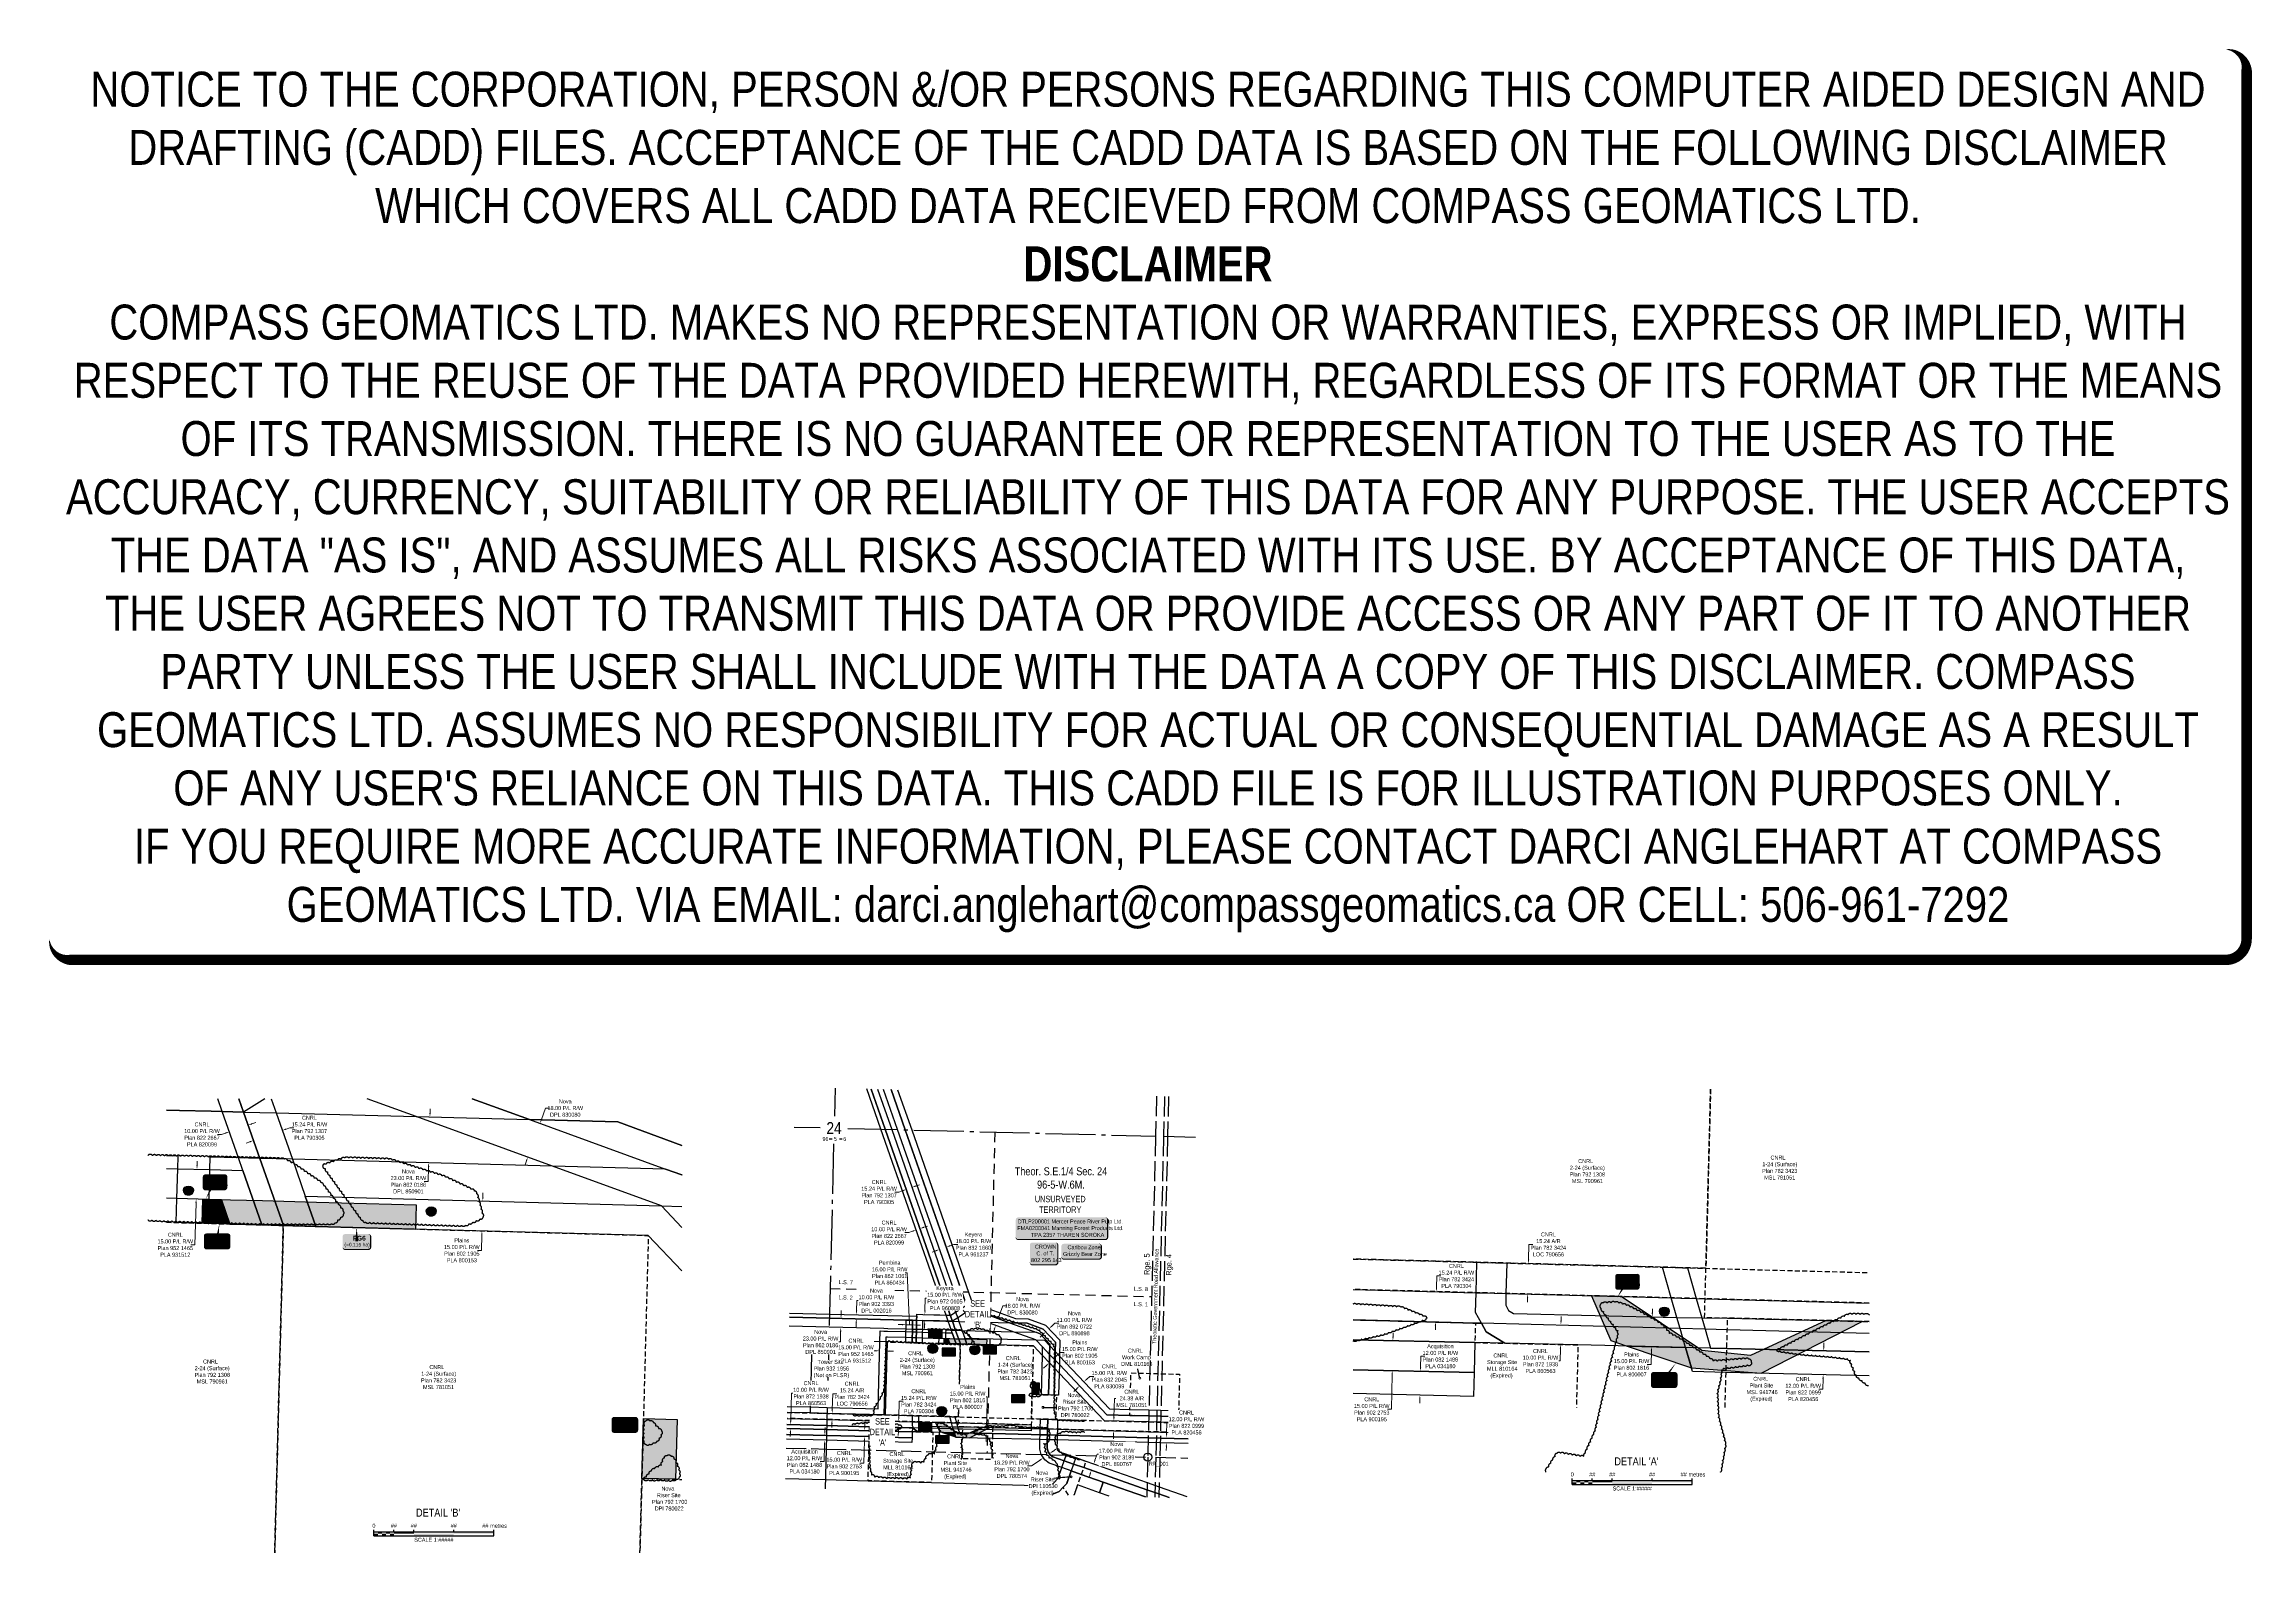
# Model space of a CAD drawing. Extents: x 397859 to 403387, y 6355888 to 6359667.
import ezdxf
from ezdxf.enums import TextEntityAlignment as Align

# ---------------------------------------------------------------- set-up
doc = ezdxf.new("R2010")
doc.units = 0
doc.header["$LTSCALE"] = 5
doc.header["$PDSIZE"] = 0.5
for name, pattern in [('0', [1, 1, 0]), ('foc-ACCESSROAD', [3.75, 2.5, -1.25]), ('foc-LSD', [8, 5, -3]), ('foc-QUARTERLINE', [33, 25, -3, 2, -3]), ('foc-UNSURVEYED', [12.5, 10, -2.5])]:
    doc.linetypes.add(name, pattern=pattern)
doc.layers.get('Defpoints').update_dxf_attribs({"color": 9})
for name, color, linetype in [('10', 1, 'Continuous'), ('35', 37, 'Continuous'), ('9', 3, 'Continuous'), ('AS-OWNER', 7, 'Continuous'), ('AS-WILDLIFE-BLOCK', 131, 'Continuous'), ('C-AR', 13, 'foc-ACCESSROAD'), ('C-RW', 13, 'Continuous'), ('C-SYMBOL', 7, 'Continuous'), ('C-WS', 13, 'foc-ACCESSROAD'), ('D-TXT', 6, 'Continuous'), ('DETAIL-T', 7, 'Continuous'), ('F-RW', 190, 'Continuous'), ('F-WS', 190, 'foc-ACCESSROAD'), ('L-QSEC', 8, 'foc-QUARTERLINE'), ('L-ROAD-T', 7, 'Continuous'), ('L-SECLBL', 7, 'Continuous'), ('L-SECTION-LSD', 7, 'foc-LSD'), ('L-UNS-T', 3, 'Continuous'), ('L-USEC', 7, 'foc-UNSURVEYED'), ('P-CROSSINGS', 250, 'Continuous'), ('P-TEMP-BLOCKS', 250, 'Continuous'), ('P-TEMP-BLUE', 146, 'Continuous'), ('P-WORKAREA', 113, 'Continuous'), ('P-WORKAREA-H', 111, 'Continuous'), ('T-BUSH', 110, '0')]:
    doc.layers.add(name, color=color, linetype=linetype)
for name, color, linetype, lineweight in [('C-AR-T', 13, 'Continuous', 9), ('C-RW-T', 13, 'Continuous', 9), ('C-WS-T', 13, 'Continuous', 9), ('F-RW-T', 190, 'Continuous', 9), ('F-WS-T', 190, 'Continuous', 9)]:
    doc.layers.add(name, color=color, linetype=linetype, lineweight=lineweight)
doc.layers.add('DISCLAIMER', color=7, linetype='Continuous', plot=False)
doc.layers.add('P-TEMP-BLUE-H', color=7, linetype='Continuous', true_color=0x99e6ff)
doc.styles.add('100L', font='ARIALN.TTF', dxfattribs={"height": 11})
doc.styles.add('175L', font='ARIALN.TTF', dxfattribs={"height": 20})
doc.styles.add('80', font='ARIALN.TTF', dxfattribs={"height": 10})
doc.styles.add('80CG', font='ARIALN.TTF', dxfattribs={"height": 10})
doc.styles.add('80L', font='ARIALN.TTF', dxfattribs={"height": 10})
doc.styles.add('BOLD', font='ARIALNB.TTF')
doc.styles.add('Crossing', font='ARIALN.TTF', dxfattribs={"height": 10})
doc.styles.add('SIMPLEX', font='ARIALN.TTF')
doc.dimstyles.new('Compass 5 000', dxfattribs={"dimscale": 5, "dimtxt": 9, "dimasz": 2, "dimexe": 0.2, "dimexo": 0.0625, "dimgap": 0.5, "dimtad": 0, "dimtih": 1, "dimtoh": 1, "dimzin": 0, "dimdsep": 46, "dimtxsty": '80CG', "dimcen": 0.1, "dimse1": 1, "dimse2": 1, "dimclrd": 256, "dimclrt": 256, "dimaunit": 1, "dimadec": 4, "dimazin": 0, "dimtfac": 0.06, "dimtofl": 0, "dimtmove": 0, "dimatfit": 1, "dimfxl": 0.2, "dimtolj": 1, "dimtzin": 0, "dimlwd": -1, "dimarcsym": 0})

# ---------------------------------------------------------------- blocks, each defined once
blk = doc.blocks.new('L-SECLBL')
at = {"layer": '9', "color": 7}
for p, q in [((-5.1, -27.8), (-12.3, -27.8)), ((20.7, -27.8), (13.5, -27.8))]:
    blk.add_line(p, q, dxfattribs=at)
at = {"layer": '10', "color": 2, "style": 'SIMPLEX'}
blk.add_attdef('SEC', text='', height=30, dxfattribs=at).set_placement((0, 0), align=Align.MIDDLE)
at = {"layer": '10', "color": 5, "style": '80L'}
blk.add_attdef('TWP', text='', height=9.5, dxfattribs=at).set_placement((-14.4, -27.4), align=Align.MIDDLE_RIGHT)
blk.add_attdef('RGE', text='', height=9.5, dxfattribs=at).set_placement((3.6, -27.4), align=Align.MIDDLE_CENTER)
blk.add_attdef('MER', text='', height=9.5, dxfattribs=at).set_placement((23.2, -27.4), align=Align.MIDDLE_LEFT)
blk = doc.blocks.new('*U440')
h = blk.add_hatch(color=255)
edge = h.paths.add_edge_path()
edge.add_line((-29, -28.5), (29, -28.5))
edge.add_arc((29, -22.5), 6, 270, 360)
edge.add_line((35, -22.5), (35, 21))
edge.add_arc((29, 21), 6, 0, 90)
edge.add_line((29, 27), (-29, 27))
edge.add_arc((-29, 21), 6, 90, 180)
edge.add_line((-35, 21), (-35, -22.5))
edge.add_arc((-29, -22.5), 6, 180, 270)
at = {"color": 14, "flags": 128}
blk.add_lwpolyline([(-29, -28.5, 3, 3, 0), (29, -28.5, 3, 3, 0.414214), (35, -22.5, 3, 3, 0), (35, 21, 3, 0, 0.414214), (29, 27, 0, 0, 0), (-29, 27, 0, 0, 0.414214), (-35, 21, 0, 0, 0), (-35, -22.5, 0, 3, 0.414214)], format="xyseb", close=True, dxfattribs=at)
at = {"color": 14, "style": '80'}
blk.add_attdef('ENTER_TEXT_001', (-26.8, -4.9), '', height=10, dxfattribs=at)
blk = doc.blocks.new('*U441')
h = blk.add_hatch(color=255)
edge = h.paths.add_edge_path()
edge.add_line((-109, -28.5), (109, -28.5))
edge.add_arc((109, -22.5), 6, 270, 360)
edge.add_line((115, -22.5), (115, 21))
edge.add_arc((109, 21), 6, 0, 90)
edge.add_line((109, 27), (-109, 27))
edge.add_arc((-109, 21), 6, 90, 180)
edge.add_line((-115, 21), (-115, -22.5))
edge.add_arc((-109, -22.5), 6, 180, 270)
at = {"color": 44, "flags": 128}
blk.add_lwpolyline([(-109, -28.5, 3, 3, 0), (109, -28.5, 3, 3, 0.414214), (115, -22.5, 3, 3, 0), (115, 21, 3, 0, 0.414214), (109, 27, 0, 0, 0), (-109, 27, 0, 0, 0.414214), (-115, 21, 0, 0, 0), (-115, -22.5, 0, 3, 0.414214)], format="xyseb", close=True, dxfattribs=at)
at = {"color": 44, "style": '80'}
blk.add_attdef('ENTER_TEXT_001', (-36, -5), '', height=10, dxfattribs=at)
blk = doc.blocks.new('*D443')
at = {"layer": 'F-RW-T', "transparency": 16777216}
for p, q in [((399893.4, 6356494.3), (399894.1, 6356519.7)), ((399894.1, 6356519.7), (399904.1, 6356519.7)), ((399892.7, 6356464.3), (399892.4, 6356454.3))]:
    blk.add_line(p, q, dxfattribs=at)
for points in [[(399891.8, 6356494.3), (399895.1, 6356494.2), (399893.2, 6356484.3)], [(399891, 6356464.3), (399894.3, 6356464.3), (399892.9, 6356474.3)]]:
    blk.add_solid(points, dxfattribs=at)
at = {"layer": 'F-RW-T', "transparency": 16777216, "insert": (399943.2, 6356519.7), "char_height": 10, "attachment_point": 5, "style": '80CG', "bg_fill": 3, "box_fill_scale": 1.1, "bg_fill_color": 256, "bg_fill_true_color": 13158600, "bg_fill_transparency": 0}
blk.add_mtext('\\A1;Nova\\P10.00 P/L R/W\\PPlan 902 3393\\PDPL 002016', dxfattribs=at)
blk = doc.blocks.new('*D444')
at = {"layer": 'F-RW-T', "transparency": 16777216}
for p, q in [((400251.5, 6356484.1), (400259.7, 6356506.6)), ((400259.7, 6356506.6), (400269.7, 6356506.6)), ((400238.5, 6356448.4), (400235.1, 6356439))]:
    blk.add_line(p, q, dxfattribs=at)
for points in [[(400237, 6356448.9), (400240.1, 6356447.8), (400241.9, 6356457.7)], [(400250, 6356484.6), (400253.1, 6356483.5), (400248.1, 6356474.7)]]:
    blk.add_solid(points, dxfattribs=at)
at = {"layer": 'F-RW-T', "transparency": 16777216, "insert": (400308.8, 6356506.6), "char_height": 10, "attachment_point": 5, "style": '80CG'}
blk.add_mtext('\\A1;Nova\\P18.00 P/L R/W\\PDPL 830080', dxfattribs=at)
blk = doc.blocks.new('*D445')
at = {"layer": 'F-RW-T', "transparency": 16777216}
for p, q in [((399854.8, 6356485.3), (399855, 6356495.3)), ((399853.6, 6356442.3), (399853, 6356416.3)), ((399853, 6356416.3), (399843, 6356416.3))]:
    blk.add_line(p, q, dxfattribs=at)
for points in [[(399852, 6356442.3), (399855.3, 6356442.3), (399853.9, 6356452.3)], [(399853.1, 6356485.3), (399856.4, 6356485.2), (399854.5, 6356475.3)]]:
    blk.add_solid(points, dxfattribs=at)
at = {"layer": 'F-RW-T', "transparency": 16777216, "insert": (399803.4, 6356416.3), "char_height": 10, "attachment_point": 5, "style": '80CG', "bg_fill": 3, "box_fill_scale": 1.1, "bg_fill_color": 256, "bg_fill_true_color": 13158600, "bg_fill_transparency": 0}
blk.add_mtext('\\A1;Nova\\P23.00 P/L R/W\\PPlan 862 0186\\PDPL 850901', dxfattribs=at)
blk = doc.blocks.new('*D446')
at = {"layer": 'F-RW-T', "transparency": 16777216}
for p, q in [((400360.1, 6356434.7), (400352.8, 6356427.8)), ((400382.6, 6356456.1), (400389.8, 6356462.9)), ((400389.8, 6356462.9), (400399.8, 6356462.9))]:
    blk.add_line(p, q, dxfattribs=at)
for points in [[(400358.9, 6356435.9), (400361.2, 6356433.5), (400367.3, 6356441.6)], [(400381.4, 6356457.3), (400383.7, 6356454.8), (400375.3, 6356449.2)]]:
    blk.add_solid(points, dxfattribs=at)
at = {"layer": 'F-RW-T', "transparency": 16777216, "insert": (400438.9, 6356462.9), "char_height": 10, "attachment_point": 5, "style": '80CG'}
blk.add_mtext('\\A1;Nova\\P11.00 P/L R/W\\PPlan 892 0722\\PDPL 880898', dxfattribs=at)
blk = doc.blocks.new('*D447')
at = {"layer": 'F-RW-T', "transparency": 16777216}
for p, q in [((400490.4, 6356120.2), (400495.7, 6356135.2)), ((400495.7, 6356135.2), (400505.7, 6356135.2)), ((400478.2, 6356085.3), (400474.9, 6356075.8))]:
    blk.add_line(p, q, dxfattribs=at)
for points in [[(400488.9, 6356120.7), (400492, 6356119.6), (400487.1, 6356110.7)], [(400476.6, 6356085.8), (400479.7, 6356084.7), (400481.5, 6356094.7)]]:
    blk.add_solid(points, dxfattribs=at)
at = {"layer": 'F-RW-T', "transparency": 16777216, "insert": (400544.8, 6356135.2), "char_height": 10, "attachment_point": 5, "style": '80CG', "bg_fill": 3, "box_fill_scale": 1.1, "bg_fill_color": 256, "bg_fill_true_color": 13158600, "bg_fill_transparency": 0}
blk.add_mtext('\\A1;Nova\\P17.00 P/L R/W\\PPlan 902 3189\\PDPL 890767', dxfattribs=at)
blk = doc.blocks.new('*D448')
at = {"layer": 'F-RW-T', "transparency": 16777216}
for p, q in [((400331.4, 6356105.5), (400321.4, 6356105.5)), ((400352.9, 6356120.3), (400331.4, 6356105.5)), ((400384.5, 6356142.1), (400392.8, 6356147.7))]:
    blk.add_line(p, q, dxfattribs=at)
for points in [[(400352, 6356121.7), (400353.9, 6356119), (400361.2, 6356126)], [(400383.6, 6356143.5), (400385.5, 6356140.7), (400376.3, 6356136.4)]]:
    blk.add_solid(points, dxfattribs=at)
at = {"layer": 'F-RW-T', "transparency": 16777216, "insert": (400282.3, 6356105.5), "char_height": 10, "attachment_point": 5, "style": '80CG'}
blk.add_mtext('\\A1;Nova\\P18.29 P/L R/W\\PPlan 792 1700\\PDPL 780574', dxfattribs=at)
blk = doc.blocks.new('*D449')
at = {"layer": 'C-AR-T', "transparency": 16777216}
for p, q in [((399832.6, 6356246.9), (399833.7, 6356286.6)), ((399833.7, 6356286.6), (399843.7, 6356286.6)), ((399831.7, 6356211.6), (399831.4, 6356201.6))]:
    blk.add_line(p, q, dxfattribs=at)
for points in [[(399830, 6356211.7), (399833.4, 6356211.6), (399832, 6356221.6)], [(399831, 6356246.9), (399834.3, 6356246.8), (399832.4, 6356236.9)]]:
    blk.add_solid(points, dxfattribs=at)
at = {"layer": 'C-AR-T', "transparency": 16777216, "insert": (399882.4, 6356286.6), "char_height": 10, "attachment_point": 5, "style": '80CG'}
blk.add_mtext('\\A1;CNRL\\P15.24 A/R\\PPlan 782 3424\\PLOC 790656', dxfattribs=at)
blk = doc.blocks.new('*D450')
at = {"layer": 'C-AR-T', "transparency": 16777216}
for p, q in [((400537.8, 6356228.1), (400539.1, 6356274.7)), ((400539.1, 6356274.7), (400549.1, 6356274.7)), ((400536.6, 6356183.7), (400536.4, 6356173.7))]:
    blk.add_line(p, q, dxfattribs=at)
for points in [[(400536.2, 6356228.1), (400539.5, 6356228), (400537.6, 6356218.1)], [(400535, 6356183.8), (400538.3, 6356183.7), (400536.9, 6356193.7)]]:
    blk.add_solid(points, dxfattribs=at)
at = {"layer": 'C-AR-T', "transparency": 16777216, "insert": (400582.6, 6356274.7), "char_height": 10, "attachment_point": 5, "style": '80CG', "bg_fill": 3, "box_fill_scale": 1.1, "bg_fill_color": 256, "bg_fill_true_color": 13158600, "bg_fill_transparency": 0}
blk.add_mtext('\\A1;CNRL\\P24.38 A/R\\PMSL 781051', dxfattribs=at)
blk = doc.blocks.new('*D451')
at = {"layer": 'F-RW-T', "transparency": 16777216}
for p, q in [((399813.4, 6356159.9), (399812.3, 6356116.6)), ((399814.2, 6356191.9), (399814.5, 6356201.9)), ((399812.3, 6356116.6), (399802.3, 6356116.6))]:
    blk.add_line(p, q, dxfattribs=at)
for points in [[(399811.7, 6356159.9), (399815.1, 6356159.8), (399813.7, 6356169.9)], [(399812.6, 6356191.9), (399815.9, 6356191.8), (399814, 6356181.9)]]:
    blk.add_solid(points, dxfattribs=at)
at = {"layer": 'F-RW-T', "transparency": 16777216, "insert": (399763.2, 6356116.6), "char_height": 10, "attachment_point": 5, "style": '80CG'}
blk.add_mtext('\\A1;Acquisition\\P12.00 P/L R/W\\PPlan 082 1488\\PPLA 034180', dxfattribs=at)
blk = doc.blocks.new('*D452')
at = {"layer": 'C-RW-T', "transparency": 16777216}
for p, q in [((399999, 6356791.7), (399989, 6356791.7)), ((400008.4, 6356795), (399999, 6356791.7)), ((400041.7, 6356806.6), (400051.1, 6356809.9))]:
    blk.add_line(p, q, dxfattribs=at)
for points in [[(400007.9, 6356796.6), (400009, 6356793.4), (400017.9, 6356798.3)], [(400041.1, 6356808.2), (400042.2, 6356805.1), (400032.2, 6356803.3)]]:
    blk.add_solid(points, dxfattribs=at)
at = {"layer": 'C-RW-T', "transparency": 16777216, "insert": (399949.9, 6356791.7), "char_height": 10, "attachment_point": 5, "style": '80CG'}
blk.add_mtext('\\A1;CNRL\\P15.24 P/L R/W\\PPlan 792 1307\\PPLA 790305', dxfattribs=at)
blk = doc.blocks.new('*D453')
at = {"layer": 'C-RW-T', "transparency": 16777216}
for p, q in [((399999.2, 6356227.2), (400000.3, 6356267.7)), ((400000.3, 6356267.7), (400010.3, 6356267.7)), ((399998.3, 6356192), (399998, 6356182))]:
    blk.add_line(p, q, dxfattribs=at)
for points in [[(399997.5, 6356227.3), (400000.9, 6356227.2), (399998.9, 6356217.2)], [(399996.6, 6356192), (399999.9, 6356191.9), (399998.5, 6356202)]]:
    blk.add_solid(points, dxfattribs=at)
at = {"layer": 'C-RW-T', "transparency": 16777216, "insert": (400049.3, 6356267.7), "char_height": 10, "attachment_point": 5, "style": '80CG'}
blk.add_mtext('\\A1;CNRL\\P15.24 P/L R/W\\PPlan 782 3424\\PPLA 790304', dxfattribs=at)
blk = doc.blocks.new('*D454')
at = {"layer": 'F-RW-T', "transparency": 16777216}
for p, q in [((400394.2, 6356381.3), (400403.3, 6356389.9)), ((400403.3, 6356389.9), (400413.3, 6356389.9)), ((400368.8, 6356357.2), (400361.5, 6356350.3))]:
    blk.add_line(p, q, dxfattribs=at)
for points in [[(400393, 6356382.5), (400395.3, 6356380.1), (400386.9, 6356374.4)], [(400367.6, 6356358.4), (400369.9, 6356356), (400376.1, 6356364.1)]]:
    blk.add_solid(points, dxfattribs=at)
at = {"layer": 'F-RW-T', "transparency": 16777216, "insert": (400452.4, 6356389.9), "char_height": 10, "attachment_point": 5, "style": '80CG'}
blk.add_mtext('\\A1;Plains\\P15.00 P/L R/W\\PPlan 802 1905\\PPLA 800153', dxfattribs=at)
blk = doc.blocks.new('*D455')
at = {"layer": 'F-RW-T', "transparency": 16777216}
for p, q in [((400210.7, 6356278.5), (400220.7, 6356278.5)), ((400220.7, 6356278.5), (400219.3, 6356222.1)), ((400219, 6356212.1), (400219.3, 6356222.1)), ((400218.1, 6356177), (400217.9, 6356167))]:
    blk.add_line(p, q, dxfattribs=at)
for points in [[(400217.3, 6356212.2), (400220.7, 6356212.1), (400218.8, 6356202.1)], [(400216.5, 6356177.1), (400219.8, 6356177), (400218.4, 6356187)]]:
    blk.add_solid(points, dxfattribs=at)
at = {"layer": 'F-RW-T', "transparency": 16777216, "insert": (400171.6, 6356278.5), "char_height": 10, "attachment_point": 5, "style": '80CG', "bg_fill": 3, "box_fill_scale": 1.1, "bg_fill_color": 256, "bg_fill_true_color": 13158600, "bg_fill_transparency": 0}
blk.add_mtext('\\A1;Plains\\P15.00 P/L R/W\\PPlan 802 1816\\PPLA 800007', dxfattribs=at)
blk = doc.blocks.new('*D456')
at = {"layer": 'C-RW-T', "transparency": 16777216}
for p, q in [((400024, 6356690.1), (400014, 6356690.1)), ((400033.4, 6356693.4), (400024, 6356690.1)), ((400061.7, 6356703.3), (400071.1, 6356706.6))]:
    blk.add_line(p, q, dxfattribs=at)
for points in [[(400032.8, 6356695), (400033.9, 6356691.9), (400042.8, 6356696.7)], [(400061.1, 6356704.9), (400062.2, 6356701.8), (400052.3, 6356700)]]:
    blk.add_solid(points, dxfattribs=at)
at = {"layer": 'C-RW-T', "transparency": 16777216, "insert": (399974.9, 6356690.1), "char_height": 10, "attachment_point": 5, "style": '80CG'}
blk.add_mtext('\\A1;CNRL\\P10.00 P/L R/W\\PPlan 822 2667\\PPLA 820099', dxfattribs=at)
blk = doc.blocks.new('*D457')
at = {"layer": 'C-RW-T', "transparency": 16777216}
for p, q in [((400669.8, 6356186.3), (400670.5, 6356214.3)), ((400670.5, 6356214.3), (400680.5, 6356214.3)), ((400669.1, 6356154.4), (400668.8, 6356144.4))]:
    blk.add_line(p, q, dxfattribs=at)
for points in [[(400667.4, 6356154.4), (400670.7, 6356154.3), (400669.3, 6356164.4)], [(400668.1, 6356186.4), (400671.5, 6356186.3), (400669.6, 6356176.3)]]:
    blk.add_solid(points, dxfattribs=at)
at = {"layer": 'C-RW-T', "transparency": 16777216, "insert": (400719.6, 6356214.3), "char_height": 10, "attachment_point": 5, "style": '80CG', "bg_fill": 3, "box_fill_scale": 1.1, "bg_fill_color": 256, "bg_fill_true_color": 13158600, "bg_fill_transparency": 0}
blk.add_mtext('\\A1;CNRL\\P12.00 P/L R/W\\PPlan 822 0999\\PPLA 820456', dxfattribs=at)
blk = doc.blocks.new('*D458')
at = {"layer": 'C-RW-T', "transparency": 16777216}
for p, q in [((400470, 6356323.1), (400477.2, 6356330)), ((400477.2, 6356330), (400487.2, 6356330)), ((400444.6, 6356299), (400437.3, 6356292.2))]:
    blk.add_line(p, q, dxfattribs=at)
for points in [[(400468.8, 6356324.3), (400471.1, 6356321.9), (400462.7, 6356316.2)], [(400443.4, 6356300.2), (400445.7, 6356297.8), (400451.9, 6356305.9)]]:
    blk.add_solid(points, dxfattribs=at)
at = {"layer": 'C-RW-T', "transparency": 16777216, "insert": (400526.3, 6356330), "char_height": 10, "attachment_point": 5, "style": '80CG'}
blk.add_mtext('\\A1;CNRL\\P15.00 P/L R/W\\PPlan 832 2045\\PPLA 830099', dxfattribs=at)
blk = doc.blocks.new('*D459')
at = {"layer": 'C-RW-T', "transparency": 16777216}
for p, q in [((399728.6, 6356219.1), (399730.4, 6356287.9)), ((399730.4, 6356287.9), (399740.4, 6356287.9)), ((399727.8, 6356189.1), (399727.5, 6356179.1))]:
    blk.add_line(p, q, dxfattribs=at)
for points in [[(399726.9, 6356219.1), (399730.3, 6356219.1), (399728.3, 6356209.1)], [(399726.1, 6356189.2), (399729.5, 6356189.1), (399728.1, 6356199.1)]]:
    blk.add_solid(points, dxfattribs=at)
at = {"layer": 'C-RW-T', "transparency": 16777216, "insert": (399779.5, 6356287.9), "char_height": 10, "attachment_point": 5, "style": '80CG', "bg_fill": 3, "box_fill_scale": 1.1, "bg_fill_color": 256, "bg_fill_true_color": 13158600, "bg_fill_transparency": 0}
blk.add_mtext('\\A1;CNRL\\P10.00 P/L R/W\\PPlan 872 1938\\PPLA 860563', dxfattribs=at)
blk = doc.blocks.new('*D460')
at = {"layer": 'C-RW-T', "transparency": 16777216}
for p, q in [((399914.1, 6356204.2), (399914.4, 6356214.2)), ((399913.2, 6356169.2), (399911.7, 6356112.8)), ((399911.7, 6356112.8), (399901.7, 6356112.8))]:
    blk.add_line(p, q, dxfattribs=at)
for points in [[(399911.5, 6356169.3), (399914.8, 6356169.2), (399913.4, 6356179.2)], [(399912.4, 6356204.3), (399915.8, 6356204.2), (399913.8, 6356194.2)]]:
    blk.add_solid(points, dxfattribs=at)
at = {"layer": 'C-RW-T', "transparency": 16777216, "insert": (399862.6, 6356112.8), "char_height": 10, "attachment_point": 5, "style": '80CG'}
blk.add_mtext('\\A1;CNRL\\P15.00 P/L R/W\\PPlan 902 2753\\PPLA 900195', dxfattribs=at)
blk = doc.blocks.new('*D461')
at = {"layer": 'C-RW-T', "transparency": 16777216}
for p, q in [((399941, 6356394.1), (399931, 6356394.3)), ((399976, 6356393.2), (399986, 6356392.9))]:
    blk.add_line(p, q, dxfattribs=at)
for points in [[(399941.1, 6356395.7), (399941, 6356392.4), (399951, 6356393.8)], [(399976, 6356394.8), (399976, 6356391.5), (399966, 6356393.4)]]:
    blk.add_solid(points, dxfattribs=at)
at = {"layer": 'C-RW-T', "transparency": 16777216, "insert": (399891.9, 6356394.3), "char_height": 10, "attachment_point": 5, "style": '80CG', "bg_fill": 3, "box_fill_scale": 1.1, "bg_fill_color": 256, "bg_fill_true_color": 13158600, "bg_fill_transparency": 0}
blk.add_mtext('\\A1;CNRL\\P15.00 P/L R/W\\PPlan 952 1465\\PPLA 931512', dxfattribs=at)
blk = doc.blocks.new('*D462')
at = {"layer": 'F-RW-T', "transparency": 16777216}
for p, q in [((400020.5, 6356589.6), (400015.5, 6356589.6)), ((400025.6, 6356459.1), (400020.5, 6356589.6)), ((400007.6, 6356459.5), (399997.6, 6356459.8)), ((400033.6, 6356458.8), (400017.6, 6356459.3)), ((400043.6, 6356458.6), (400053.6, 6356458.3))]:
    blk.add_line(p, q, dxfattribs=at)
for points in [[(400007.7, 6356461.2), (400007.6, 6356457.9), (400017.6, 6356459.3)], [(400043.6, 6356460.2), (400043.6, 6356456.9), (400033.6, 6356458.8)]]:
    blk.add_solid(points, dxfattribs=at)
at = {"layer": 'F-RW-T', "transparency": 16777216, "insert": (399976.4, 6356589.6), "char_height": 10, "attachment_point": 5, "style": '80CG'}
blk.add_mtext('\\A1;Pembina\\P16.00 P/L R/W\\PPlan 862 1061\\PPLA 860434', dxfattribs=at)
blk = doc.blocks.new('*D463')
at = {"layer": 'F-RW-T', "transparency": 16777216}
for p, q in [((400064.8, 6356494.8), (400065.6, 6356525.8)), ((400065.6, 6356525.8), (400075.6, 6356525.8)), ((400063.9, 6356459.9), (400063.6, 6356449.9))]:
    blk.add_line(p, q, dxfattribs=at)
for points in [[(400063.1, 6356494.9), (400066.4, 6356494.8), (400064.5, 6356484.8)], [(400062.2, 6356459.9), (400065.5, 6356459.8), (400064.1, 6356469.9)]]:
    blk.add_solid(points, dxfattribs=at)
at = {"layer": 'F-RW-T', "transparency": 16777216, "insert": (400114.7, 6356525.8), "char_height": 10, "attachment_point": 5, "style": '80CG', "bg_fill": 3, "box_fill_scale": 1.1, "bg_fill_color": 256, "bg_fill_true_color": 13158600, "bg_fill_transparency": 0}
blk.add_mtext('\\A1;Keyera\\P15.00 P/L R/W\\PPlan 972 0105\\PPLA 960808', dxfattribs=at)
blk = doc.blocks.new('*D464')
at = {"layer": 'F-RW-T', "transparency": 16777216}
for p, q in [((400127.7, 6356657.1), (400137.1, 6356660.4)), ((400137.1, 6356660.4), (400147.1, 6356660.4)), ((400091.8, 6356644.6), (400082.4, 6356641.3))]:
    blk.add_line(p, q, dxfattribs=at)
for points in [[(400127.1, 6356658.7), (400128.2, 6356655.6), (400118.2, 6356653.8)], [(400091.2, 6356646.2), (400092.4, 6356643), (400101.2, 6356647.9)]]:
    blk.add_solid(points, dxfattribs=at)
at = {"layer": 'F-RW-T', "transparency": 16777216, "insert": (400186.2, 6356660.4), "char_height": 10, "attachment_point": 5, "style": '80CG'}
blk.add_mtext('\\A1;Keyera\\P18.00 P/L R/W\\PPlan 832 1660\\PPLA 961237', dxfattribs=at)
blk = doc.blocks.new('*U467')
h = blk.add_hatch(color=255)
edge = h.paths.add_edge_path()
edge.add_line((-44, -20), (44, -20))
edge.add_arc((44, -14), 6, 270, 360)
edge.add_line((50, -14), (50, 12.5))
edge.add_arc((44, 12.5), 6, 0, 90)
edge.add_line((44, 18.5), (-44, 18.5))
edge.add_arc((-44, 12.5), 6, 90, 180)
edge.add_line((-50, 12.5), (-50, -14))
edge.add_arc((-44, -14), 6, 180, 270)
at = {"color": 131, "flags": 128}
blk.add_lwpolyline([(-44, -20, 3, 3, 0), (44, -20, 3, 3, 0.414214), (50, -14, 3, 3, 0), (50, 12.5, 3, 0, 0.414214), (44, 18.5, 0, 0, 0), (-44, 18.5, 0, 0, 0.414214), (-50, 12.5, 0, 0, 0), (-50, -14, 0, 3, 0.414214)], format="xyseb", close=True, dxfattribs=at)
at = {"color": 131, "style": '80'}
blk.add_attdef('ENTER_TEXT_001', (-36, -5), '', height=10, dxfattribs=at)
blk = doc.blocks.new('*U320')
at = {"color": 0}
for p, q in [((-150, 0), (-150, 15)), ((-150, 10), (150.2, 10)), ((-150, 0), (150.2, 0)), ((-100, 10), (-100, 15)), ((-50, 10), (-50, 15)), ((50, 10), (50, 15)), ((150.2, 0), (150.2, 15))]:
    blk.add_line(p, q, dxfattribs=at)
for points in [[(-150, 5), (-140, 5), (-150, 0), (-140, 0)], [(-140, 10), (-130, 10), (-140, 5), (-130, 5)], [(-130, 5), (-120, 5), (-130, 0), (-120, 0)], [(-120, 10), (-110, 10), (-120, 5), (-110, 5)], [(-110, 5), (-100, 5), (-110, 0), (-100, 0)], [(-100, 10), (-50, 10), (-100, 5), (-50, 5)], [(-50, 5), (50, 5), (-50, 0), (50, 0)], [(50, 10), (150.2, 10), (50, 5), (150.2, 5)]]:
    blk.add_solid(points, dxfattribs=at)
at = {"color": 0, "style": '80'}
blk.add_text('metres', height=10, dxfattribs=at).set_placement((162.2, 20), align=Align.CENTER)
at = {"color": 0, "char_height": 10, "style": '80'}
for s, insert, attachment_point in [('0', (-150, 30.2), 2), ('##', (-100, 30.2), 2), ('##', (-50, 30.2), 2), ('##', (50, 30.2), 2), ('##', (136.7, 30.2), 3), ('SCALE 1:#####', (0.1, -5), 2)]:
    blk.add_mtext(s, dxfattribs=dict(at, insert=insert, attachment_point=attachment_point))
blk = doc.blocks.new('Temp_Area3')
h = blk.add_hatch(color=111)
h.dxf.hatch_style = 1
h.paths.add_polyline_path([(-16.8, -9.4), (16.3, -9.4), (16.3, 9.1), (-16.8, 9.1)])
at = {"color": 250}
for points in [[(-17, -9.6), (16.5, -9.6), (16.5, 9.3), (-17, 9.3)], [(-16.9, -9.5), (16.4, -9.5), (16.4, 9.2), (-16.9, 9.2)]]:
    blk.add_lwpolyline(points, close=True, dxfattribs=at)
at = {"color": 250, "style": '80L'}
blk.add_attdef('TEMPORARY', text='', height=9, dxfattribs=at).set_placement((0, -0.1), align=Align.MIDDLE_CENTER)
blk = doc.blocks.new('Temp_Area5')
at = {"true_color": 0x99e6ff}
h = blk.add_hatch(color=141, dxfattribs=at)
h.dxf.hatch_style = 1
h.paths.add_polyline_path([(-16.8, -9.4), (16.3, -9.4), (16.3, 9.1), (-16.8, 9.1)])
at = {"color": 250}
for points in [[(-17, -9.6), (16.5, -9.6), (16.5, 9.3), (-17, 9.3)], [(-16.9, -9.5), (16.4, -9.5), (16.4, 9.2), (-16.9, 9.2)]]:
    blk.add_lwpolyline(points, close=True, dxfattribs=at)
at = {"color": 250, "style": '80L'}
blk.add_attdef('TEMPORARY', text='', height=9, dxfattribs=at).set_placement((0, -0.1), align=Align.MIDDLE_CENTER)
blk = doc.blocks.new('*D482')
at = {"layer": 'Defpoints', "color": 0, "transparency": 16777216}
for p in [(401308.4, 6356342.8), (401304, 6356282.9), (401307.1, 6356282.8)]:
    blk.add_point(p, dxfattribs=at)
at = {"layer": 'F-RW-T', "transparency": 16777216}
for p, q in [((401305.6, 6356352.8), (401306.2, 6356380.4)), ((401306.2, 6356380.4), (401316.2, 6356380.4)), ((401303.8, 6356272.9), (401303.5, 6356262.9))]:
    blk.add_line(p, q, dxfattribs=at)
for points in [[(401303.9, 6356352.9), (401307.3, 6356352.8), (401305.4, 6356342.8)], [(401302.1, 6356272.9), (401305.4, 6356272.8), (401304, 6356282.9)]]:
    blk.add_solid(points, dxfattribs=at)
at = {"layer": 'F-RW-T', "transparency": 16777216, "insert": (401355.3, 6356380.4), "char_height": 10, "attachment_point": 5, "style": '80CG'}
blk.add_mtext('\\A1;Acquisition\\P12.00 P/L R/W\\PPlan 082 1488\\PPLA 034180', dxfattribs=at)
blk = doc.blocks.new('*D483')
at = {"layer": 'C-RW-T', "transparency": 16777216}
for p, q in [((401236.6, 6356429.4), (401236.8, 6356439.4)), ((401234.4, 6356334.4), (401232.5, 6356247.5)), ((401232.5, 6356247.5), (401222.5, 6356247.5))]:
    blk.add_line(p, q, dxfattribs=at)
for points in [[(401234.9, 6356429.4), (401238.2, 6356429.4), (401236.4, 6356419.4)], [(401232.8, 6356334.5), (401236.1, 6356334.4), (401234.7, 6356344.4)]]:
    blk.add_solid(points, dxfattribs=at)
at = {"layer": 'Defpoints', "color": 0, "transparency": 16777216}
for p in [(401188.3, 6356420.5), (401186.6, 6356345.5), (401234.7, 6356344.4)]:
    blk.add_point(p, dxfattribs=at)
at = {"layer": 'C-RW-T', "transparency": 16777216, "insert": (401183.4, 6356247.5), "char_height": 10, "attachment_point": 5, "style": '80CG'}
blk.add_mtext('\\A1;CNRL\\P15.00 P/L R/W\\PPlan 902 2753\\PPLA 900195', dxfattribs=at)
blk = doc.blocks.new('*D484')
at = {"layer": 'C-RW-T', "transparency": 16777216}
for p, q in [((401657.2, 6356469.7), (401657.5, 6356479.7)), ((401655.6, 6356399.9), (401654.9, 6356368.5)), ((401654.9, 6356368.5), (401644.9, 6356368.5))]:
    blk.add_line(p, q, dxfattribs=at)
for points in [[(401655.6, 6356469.7), (401658.9, 6356469.6), (401657, 6356459.7)], [(401654, 6356399.9), (401657.3, 6356399.9), (401655.9, 6356409.9)]]:
    blk.add_solid(points, dxfattribs=at)
at = {"layer": 'Defpoints', "color": 0, "transparency": 16777216}
for p in [(401144, 6356471.3), (401142.9, 6356421.5)]:
    blk.add_point(p, dxfattribs=at)
at = {"layer": 'C-RW-T', "transparency": 16777216, "insert": (401605.8, 6356368.5), "char_height": 10, "attachment_point": 5, "style": '80CG', "bg_fill": 3, "box_fill_scale": 1.1, "bg_fill_color": 256, "bg_fill_true_color": 13158600, "bg_fill_transparency": 0}
blk.add_mtext('\\A1;CNRL\\P10.00 P/L R/W\\PPlan 872 1938\\PPLA 860563', dxfattribs=at)
at = {"layer": 'Defpoints', "color": 0, "transparency": 16777216}
blk.add_point((401655.9, 6356409.9), dxfattribs=at)
blk = doc.blocks.new('*D485')
at = {"layer": 'C-RW-T', "transparency": 16777216}
for p, q in [((401345.4, 6356552.2), (401346.2, 6356581.5)), ((401346.2, 6356581.5), (401356.2, 6356581.5)), ((401342.9, 6356456.1), (401342.6, 6356446.1))]:
    blk.add_line(p, q, dxfattribs=at)
for points in [[(401343.8, 6356552.3), (401347.1, 6356552.2), (401345.2, 6356542.2)], [(401341.2, 6356456.1), (401344.6, 6356456), (401343.2, 6356466.1)]]:
    blk.add_solid(points, dxfattribs=at)
at = {"layer": 'Defpoints', "color": 0, "transparency": 16777216}
for p in [(401248, 6356544.8), (401345.2, 6356542.2), (401246, 6356468.6)]:
    blk.add_point(p, dxfattribs=at)
at = {"layer": 'C-RW-T', "transparency": 16777216, "insert": (401395.3, 6356581.5), "char_height": 10, "attachment_point": 5, "style": '80CG'}
blk.add_mtext('\\A1;CNRL\\P15.24 P/L R/W\\PPlan 782 3424\\PPLA 790304', dxfattribs=at)
blk = doc.blocks.new('*D486')
at = {"layer": 'C-AR-T', "transparency": 16777216}
for p, q in [((401576, 6356622.3), (401577, 6356660.4)), ((401577, 6356660.4), (401587, 6356660.4)), ((401573.4, 6356526.2), (401573.2, 6356516.2))]:
    blk.add_line(p, q, dxfattribs=at)
for points in [[(401574.3, 6356622.4), (401577.6, 6356622.3), (401575.7, 6356612.3)], [(401571.8, 6356526.2), (401575.1, 6356526.1), (401573.7, 6356536.2)]]:
    blk.add_solid(points, dxfattribs=at)
at = {"layer": 'Defpoints', "color": 0, "transparency": 16777216}
for p in [(401306, 6356619.4), (401575.7, 6356612.3), (401303.9, 6356543.3)]:
    blk.add_point(p, dxfattribs=at)
at = {"layer": 'C-AR-T', "transparency": 16777216, "insert": (401625.7, 6356660.4), "char_height": 10, "attachment_point": 5, "style": '80CG'}
blk.add_mtext('\\A1;CNRL\\P15.24 A/R\\PPlan 782 3424\\PLOC 790656', dxfattribs=at)
blk = doc.blocks.new('*D487')
at = {"layer": 'Defpoints', "color": 0, "transparency": 16777216}
for p in [(401924.3, 6356478.3), (401883.9, 6356404.3), (401922.5, 6356403.4)]:
    blk.add_point(p, dxfattribs=at)
at = {"layer": 'F-RW-T', "transparency": 16777216}
for p, q in [((401885.9, 6356489.2), (401886.1, 6356499.2)), ((401883.7, 6356394.3), (401882.8, 6356359.7)), ((401882.8, 6356359.7), (401872.8, 6356359.7))]:
    blk.add_line(p, q, dxfattribs=at)
for points in [[(401884.2, 6356489.3), (401887.6, 6356489.2), (401885.7, 6356479.2)], [(401882, 6356394.3), (401885.3, 6356394.3), (401883.9, 6356404.3)]]:
    blk.add_solid(points, dxfattribs=at)
at = {"layer": 'F-RW-T', "transparency": 16777216, "insert": (401833.8, 6356359.7), "char_height": 10, "attachment_point": 5, "style": '80CG'}
blk.add_mtext('\\A1;Plains\\P15.00 P/L R/W\\PPlan 802 1816\\PPLA 800007', dxfattribs=at)
blk = doc.blocks.new('*D488')
at = {"layer": 'C-RW-T', "transparency": 16777216}
for p, q in [((402315.2, 6356404.1), (402315.4, 6356414.1)), ((402313.3, 6356324.2), (402312.7, 6356297.9)), ((402312.7, 6356297.9), (402302.7, 6356297.9))]:
    blk.add_line(p, q, dxfattribs=at)
for points in [[(402313.5, 6356404.2), (402316.9, 6356404.1), (402315, 6356394.1)], [(402311.6, 6356324.2), (402315, 6356324.1), (402313.6, 6356334.2)]]:
    blk.add_solid(points, dxfattribs=at)
at = {"layer": 'Defpoints', "color": 0, "transparency": 16777216}
for p in [(402290.7, 6356394.7), (402289.3, 6356334.8), (402313.6, 6356334.2)]:
    blk.add_point(p, dxfattribs=at)
at = {"layer": 'C-RW-T', "transparency": 16777216, "insert": (402263.6, 6356297.9), "char_height": 10, "attachment_point": 5, "style": '80CG'}
blk.add_mtext('\\A1;CNRL\\P12.00 P/L R/W\\PPlan 822 0999\\PPLA 820456', dxfattribs=at)
blk = doc.blocks.new('*U489')
at = {"true_color": 0x99e6ff}
h = blk.add_hatch(color=141, dxfattribs=at)
edge = h.paths.add_edge_path()
edge.add_line((-26.5, -20), (26.5, -20))
edge.add_arc((26.5, -14), 6, 270, 360)
edge.add_line((32.5, -14), (32.5, 12.5))
edge.add_arc((26.5, 12.5), 6, 0, 90)
edge.add_line((26.5, 18.5), (-26.5, 18.5))
edge.add_arc((-26.5, 12.5), 6, 90, 180)
edge.add_line((-32.5, 12.5), (-32.5, -14))
edge.add_arc((-26.5, -14), 6, 180, 270)
at = {"color": 250, "flags": 128}
blk.add_lwpolyline([(-26.5, -20, 3, 3, 0), (26.5, -20, 3, 3, 0.414214), (32.5, -14, 3, 3, 0), (32.5, 12.5, 3, 0, 0.414214), (26.5, 18.5, 0, 0, 0), (-26.5, 18.5, 0, 0, 0.414214), (-32.5, 12.5, 0, 0, 0), (-32.5, -14, 0, 3, 0.414214)], format="xyseb", close=True, dxfattribs=at)
at = {"flags": 128}
blk.add_lwpolyline([(29.9, 41.2, 0, 7.5, 0), (0, 0, 0, 0, 0)], format="xyseb", dxfattribs=at)
at = {"color": 250}
for tag, p, height, style in [('TEMP_AREA_W1_001', (-9.2, 2.2), 12, 'BOLD'), ('ENTER_TEXT_001', (-30.7, -12.5), 9, '80')]:
    blk.add_attdef(tag, p, '', height=height, dxfattribs=dict(at, style=style))
blk = doc.blocks.new('*D491')
at = {"layer": 'Defpoints', "color": 0, "transparency": 16777216}
for p in [(398878.9, 6356771.4), (398876.9, 6356696.5), (398955.5, 6356694.3)]:
    blk.add_point(p, dxfattribs=at)
at = {"layer": 'F-RW-T', "transparency": 16777216}
for p, q in [((398957.8, 6356779.3), (398958.1, 6356789.3)), ((398955.2, 6356684.3), (398954.2, 6356645.6)), ((398954.2, 6356645.6), (398944.2, 6356645.6))]:
    blk.add_line(p, q, dxfattribs=at)
for points in [[(398956.2, 6356779.3), (398959.5, 6356779.2), (398957.6, 6356769.3)], [(398953.6, 6356684.4), (398956.9, 6356684.3), (398955.5, 6356694.3)]]:
    blk.add_solid(points, dxfattribs=at)
at = {"layer": 'F-RW-T', "transparency": 16777216, "insert": (398905.1, 6356645.6), "char_height": 10, "attachment_point": 5, "style": '80CG'}
blk.add_mtext('\\A1;Plains\\P15.00 P/L R/W\\PPlan 802 1905\\PPLA 800153', dxfattribs=at)
blk = doc.blocks.new('*D492')
at = {"layer": 'Defpoints', "color": 0, "transparency": 16777216}
for p in [(398639.5, 6356984.6), (398825.2, 6356979.7), (398636.5, 6356869.7)]:
    blk.add_point(p, dxfattribs=at)
at = {"layer": 'F-RW-T', "transparency": 16777216}
for p, q in [((398825.5, 6356989.7), (398825.7, 6356999.7)), ((398820.9, 6356818.2), (398810.9, 6356818.2)), ((398821.9, 6356854.8), (398820.9, 6356818.2))]:
    blk.add_line(p, q, dxfattribs=at)
for points in [[(398823.8, 6356989.8), (398827.2, 6356989.7), (398825.2, 6356979.7)], [(398820.2, 6356854.9), (398823.6, 6356854.8), (398822.2, 6356864.8)]]:
    blk.add_solid(points, dxfattribs=at)
at = {"layer": 'F-RW-T', "transparency": 16777216, "insert": (398771.4, 6356818.2), "char_height": 10, "attachment_point": 5, "style": '80CG'}
blk.add_mtext('\\A1;Nova\\P23.00 P/L R/W\\PPlan 862 0186\\PDPL 850901', dxfattribs=at)
blk = doc.blocks.new('*D493')
at = {"layer": 'Defpoints', "color": 0, "transparency": 16777216}
for p in [(399139.3, 6356949.6), (399070.3, 6356879), (399108.5, 6356865.1)]:
    blk.add_point(p, dxfattribs=at)
at = {"layer": 'F-RW-T', "transparency": 16777216}
for p, q in [((399104.4, 6356973), (399115, 6357002)), ((399115, 6357002), (399125, 6357002)), ((399066.8, 6356869.6), (399063.4, 6356860.2))]:
    blk.add_line(p, q, dxfattribs=at)
for points in [[(399102.9, 6356973.5), (399106, 6356972.4), (399101, 6356963.6)], [(399065.3, 6356870.2), (399068.4, 6356869), (399070.3, 6356879)]]:
    blk.add_solid(points, dxfattribs=at)
at = {"layer": 'F-RW-T', "transparency": 16777216, "insert": (399164.1, 6357002), "char_height": 10, "attachment_point": 5, "style": '80CG'}
blk.add_mtext('\\A1;Nova\\P18.00 P/L R/W\\PDPL 830080', dxfattribs=at)
blk = doc.blocks.new('*D494')
at = {"layer": 'C-RW-T', "transparency": 16777216}
for p, q in [((398465.1, 6356949.3), (398474.5, 6356952.6)), ((398474.5, 6356952.6), (398484.5, 6356952.6)), ((398374.3, 6356917.5), (398364.9, 6356914.2))]:
    blk.add_line(p, q, dxfattribs=at)
for points in [[(398464.5, 6356950.9), (398465.6, 6356947.7), (398455.6, 6356946)], [(398373.8, 6356919.1), (398374.9, 6356915.9), (398383.7, 6356920.8)]]:
    blk.add_solid(points, dxfattribs=at)
at = {"layer": 'Defpoints', "color": 0, "transparency": 16777216}
for p in [(398455.6, 6356946), (398457.4, 6356940.9), (398385.5, 6356915.7)]:
    blk.add_point(p, dxfattribs=at)
at = {"layer": 'C-RW-T', "transparency": 16777216, "insert": (398523.6, 6356952.6), "char_height": 10, "attachment_point": 5, "style": '80CG'}
blk.add_mtext('\\A1;CNRL\\P15.24 P/L R/W\\PPlan 792 1307\\PPLA 790305', dxfattribs=at)
blk = doc.blocks.new('*D495')
at = {"layer": 'C-RW-T', "transparency": 16777216}
for p, q in [((398303.7, 6356936), (398293.7, 6356936)), ((398313.7, 6356939.5), (398303.7, 6356936)), ((398379.7, 6356962.6), (398389.2, 6356965.9))]:
    blk.add_line(p, q, dxfattribs=at)
for points in [[(398313.1, 6356941), (398314.2, 6356937.9), (398323.1, 6356942.8)], [(398379.2, 6356964.2), (398380.3, 6356961), (398370.3, 6356959.3)]]:
    blk.add_solid(points, dxfattribs=at)
at = {"layer": 'Defpoints', "color": 0, "transparency": 16777216}
for p in [(398323.1, 6356942.8), (398326.7, 6356932.5), (398373.9, 6356949)]:
    blk.add_point(p, dxfattribs=at)
at = {"layer": 'C-RW-T', "transparency": 16777216, "insert": (398254.6, 6356936), "char_height": 10, "attachment_point": 5, "style": '80CG'}
blk.add_mtext('\\A1;CNRL\\P10.00 P/L R/W\\PPlan 822 2667\\PPLA 820099', dxfattribs=at)
blk = doc.blocks.new('*D496')
at = {"layer": 'C-RW-T', "transparency": 16777216}
for p, q in [((398242.3, 6356858.9), (398242.5, 6356868.8)), ((398239.7, 6356763.9), (398236.8, 6356659.6)), ((398236.8, 6356659.6), (398226.8, 6356659.6))]:
    blk.add_line(p, q, dxfattribs=at)
for points in [[(398240.6, 6356858.9), (398243.9, 6356858.8), (398242, 6356848.9)], [(398238, 6356764), (398241.3, 6356763.9), (398239.9, 6356773.9)]]:
    blk.add_solid(points, dxfattribs=at)
at = {"layer": 'Defpoints', "color": 0, "transparency": 16777216}
for p in [(398242.7, 6356848.8), (398239.9, 6356773.9), (398240.6, 6356773.9)]:
    blk.add_point(p, dxfattribs=at)
at = {"layer": 'C-RW-T', "transparency": 16777216, "insert": (398187.7, 6356659.6), "char_height": 10, "attachment_point": 5, "style": '80CG'}
blk.add_mtext('\\A1;CNRL\\P15.00 P/L R/W\\PPlan 952 1465\\PPLA 931512', dxfattribs=at)
blk = doc.blocks.new('xing2')
h = blk.add_hatch(color=50)
h.dxf.hatch_style = 1
edge = h.paths.add_edge_path()
edge.add_ellipse((0, 0), major_axis=(-12.5, 0), ratio=0.816297, start_angle=0, end_angle=360)
h = blk.add_hatch(color=250)
h.dxf.hatch_style = 1
edge = h.paths.add_edge_path()
edge.add_ellipse((0, -2), major_axis=(-12.5, 0), ratio=0.816297, start_angle=0, end_angle=180)
edge.add_line((12.5, -2), (12.5, 0))
edge.add_ellipse((0, 0), major_axis=(-12.5, 0), ratio=0.816297, start_angle=0, end_angle=180, ccw=False)
edge.add_line((-12.5, 0), (-12.5, -2))
at = {"color": 250}
blk.add_ellipse((0, 0), major_axis=(-12.5, 0), ratio=0.816297, dxfattribs=at)
blk.add_ellipse((0, -2), major_axis=(-12.5, 0), ratio=0.816297, start_param=0, end_param=3.141593, dxfattribs=at)
at = {"color": 250, "style": 'Crossing'}
blk.add_attdef('CROSSING', text='', height=9, dxfattribs=at).set_placement((0.1, 0), align=Align.MIDDLE_CENTER)
at = {"color": 250, "style": 'Crossing', "flags": 1}
for tag, p in [('DESCRIPTION', (0.1, -25.8)), ('LOCATION', (0.1, -39.3)), ('DWG_REF', (0.1, -52.8)), ('OWNER', (0.1, -12.5))]:
    blk.add_attdef(tag, text='', height=9, dxfattribs=at).set_placement(p, align=Align.MIDDLE_CENTER)
blk = doc.blocks.new('*U505')
h = blk.add_hatch(color=111)
edge = h.paths.add_edge_path()
edge.add_line((-24, -20), (24, -20))
edge.add_arc((24, -14), 6, 270, 360)
edge.add_line((30, -14), (30, 12.5))
edge.add_arc((24, 12.5), 6, 0, 90)
edge.add_line((24, 18.5), (-24, 18.5))
edge.add_arc((-24, 12.5), 6, 90, 180)
edge.add_line((-30, 12.5), (-30, -14))
edge.add_arc((-24, -14), 6, 180, 270)
at = {"color": 250, "flags": 128}
blk.add_lwpolyline([(-24, -20, 3, 3, 0), (24, -20, 3, 3, 0.414214), (30, -14, 3, 3, 0), (30, 12.5, 3, 0, 0.414214), (24, 18.5, 0, 0, 0), (-24, 18.5, 0, 0, 0.414214), (-30, 12.5, 0, 0, 0), (-30, -14, 0, 3, 0.414214)], format="xyseb", close=True, dxfattribs=at)
at = {"flags": 128}
blk.add_lwpolyline([(-25.3, -41.5, 0, 7.5, 0), (0, 0, 0, 0, 0)], format="xyseb", dxfattribs=at)
at = {"color": 250}
for tag, p, height, style in [('TEMP_AREA_W1_001', (-9.2, 2.2), 12, 'BOLD'), ('ENTER_TEXT_001', (-30.7, -12.5), 9, '80')]:
    blk.add_attdef(tag, p, '', height=height, dxfattribs=dict(at, style=style))
blk = doc.blocks.new('*U506')
at = {"true_color": 0x99e6ff}
h = blk.add_hatch(color=141, dxfattribs=at)
edge = h.paths.add_edge_path()
edge.add_line((-26.5, -20), (26.5, -20))
edge.add_arc((26.5, -14), 6, 270, 360)
edge.add_line((32.5, -14), (32.5, 12.5))
edge.add_arc((26.5, 12.5), 6, 0, 90)
edge.add_line((26.5, 18.5), (-26.5, 18.5))
edge.add_arc((-26.5, 12.5), 6, 90, 180)
edge.add_line((-32.5, 12.5), (-32.5, -14))
edge.add_arc((-26.5, -14), 6, 180, 270)
at = {"color": 250, "flags": 128}
blk.add_lwpolyline([(-26.5, -20, 3, 3, 0), (26.5, -20, 3, 3, 0.414214), (32.5, -14, 3, 3, 0), (32.5, 12.5, 3, 0, 0.414214), (26.5, 18.5, 0, 0, 0), (-26.5, 18.5, 0, 0, 0.414214), (-32.5, 12.5, 0, 0, 0), (-32.5, -14, 0, 3, 0.414214)], format="xyseb", close=True, dxfattribs=at)
at = {"flags": 128}
blk.add_lwpolyline([(20.4, -8.3, 0, 7.5, 0), (0, 0, 0, 0, 0)], format="xyseb", dxfattribs=at)
at = {"color": 250}
for tag, p, height, style in [('TEMP_AREA_W1_001', (-9.2, 2.2), 12, 'BOLD'), ('ENTER_TEXT_001', (-30.7, -12.5), 9, '80')]:
    blk.add_attdef(tag, p, '', height=height, dxfattribs=dict(at, style=style))
blk = doc.blocks.new('*U509')
at = {"true_color": 0x99e6ff}
h = blk.add_hatch(color=141, dxfattribs=at)
edge = h.paths.add_edge_path()
edge.add_line((-26.5, -20), (26.5, -20))
edge.add_arc((26.5, -14), 6, 270, 360)
edge.add_line((32.5, -14), (32.5, 12.5))
edge.add_arc((26.5, 12.5), 6, 0, 90)
edge.add_line((26.5, 18.5), (-26.5, 18.5))
edge.add_arc((-26.5, 12.5), 6, 90, 180)
edge.add_line((-32.5, 12.5), (-32.5, -14))
edge.add_arc((-26.5, -14), 6, 180, 270)
at = {"color": 250, "flags": 128}
blk.add_lwpolyline([(-26.5, -20, 3, 3, 0), (26.5, -20, 3, 3, 0.414214), (32.5, -14, 3, 3, 0), (32.5, 12.5, 3, 0, 0.414214), (26.5, 18.5, 0, 0, 0), (-26.5, 18.5, 0, 0, 0.414214), (-32.5, 12.5, 0, 0, 0), (-32.5, -14, 0, 3, 0.414214)], format="xyseb", close=True, dxfattribs=at)
at = {"flags": 128}
blk.add_lwpolyline([(6.3, 43, 0, 7.5, 0), (0, 0, 0, 0, 0)], format="xyseb", dxfattribs=at)
at = {"color": 250}
for tag, p, height, style in [('TEMP_AREA_W1_001', (-9.2, 2.2), 12, 'BOLD'), ('ENTER_TEXT_001', (-30.7, -12.5), 9, '80')]:
    blk.add_attdef(tag, p, '', height=height, dxfattribs=dict(at, style=style))
blk = doc.blocks.new('*U508')
h = blk.add_hatch(color=111)
edge = h.paths.add_edge_path()
edge.add_line((-29, -20), (29, -20))
edge.add_arc((29, -14), 6, 270, 360)
edge.add_line((35, -14), (35, 12.5))
edge.add_arc((29, 12.5), 6, 0, 90)
edge.add_line((29, 18.5), (-29, 18.5))
edge.add_arc((-29, 12.5), 6, 90, 180)
edge.add_line((-35, 12.5), (-35, -14))
edge.add_arc((-29, -14), 6, 180, 270)
at = {"color": 250, "flags": 128}
blk.add_lwpolyline([(-29, -20, 3, 3, 0), (29, -20, 3, 3, 0.414214), (35, -14, 3, 3, 0), (35, 12.5, 3, 0, 0.414214), (29, 18.5, 0, 0, 0), (-29, 18.5, 0, 0, 0.414214), (-35, 12.5, 0, 0, 0), (-35, -14, 0, 3, 0.414214)], format="xyseb", close=True, dxfattribs=at)
at = {"flags": 128}
blk.add_lwpolyline([(0, 35.1, 0, 7.5, 0), (0, 0, 0, 0, 0)], format="xyseb", dxfattribs=at)
at = {"color": 250}
for tag, p, height, style in [('TEMP_AREA_W1_001', (-9.2, 2.2), 12, 'BOLD'), ('ENTER_TEXT_001', (-30.7, -12.5), 9, '80')]:
    blk.add_attdef(tag, p, '', height=height, dxfattribs=dict(at, style=style))
blk = doc.blocks.new('*U507')
h = blk.add_hatch(color=111)
edge = h.paths.add_edge_path()
edge.add_line((-24, -20), (24, -20))
edge.add_arc((24, -14), 6, 270, 360)
edge.add_line((30, -14), (30, 12.5))
edge.add_arc((24, 12.5), 6, 0, 90)
edge.add_line((24, 18.5), (-24, 18.5))
edge.add_arc((-24, 12.5), 6, 90, 180)
edge.add_line((-30, 12.5), (-30, -14))
edge.add_arc((-24, -14), 6, 180, 270)
at = {"color": 250, "flags": 128}
blk.add_lwpolyline([(-24, -20, 3, 3, 0), (24, -20, 3, 3, 0.414214), (30, -14, 3, 3, 0), (30, 12.5, 3, 0, 0.414214), (24, 18.5, 0, 0, 0), (-24, 18.5, 0, 0, 0.414214), (-30, 12.5, 0, 0, 0), (-30, -14, 0, 3, 0.414214)], format="xyseb", close=True, dxfattribs=at)
at = {"flags": 128}
blk.add_lwpolyline([(-23.2, -44.1, 0, 7.5, 0), (0, 0, 0, 0, 0)], format="xyseb", dxfattribs=at)
at = {"color": 250}
for tag, p, height, style in [('TEMP_AREA_W1_001', (-9.2, 2.2), 12, 'BOLD'), ('ENTER_TEXT_001', (-30.7, -12.5), 9, '80')]:
    blk.add_attdef(tag, p, '', height=height, dxfattribs=dict(at, style=style))
blk = doc.blocks.new('Disclaimer_Legal')
at = {"layer": 'DISCLAIMER', "color": 254, "flags": 128}
blk.add_lwpolyline([(-3612.9, -1104.6, 37.5, 37.5, 0), (4096.1, -1104.6, 37.5, 37.5, 0.414214), (4171.1, -1029.6, 37.5, 37.5, 0), (4171.1, 2078.7, 37.5, 0, 0.414214), (4096.1, 2153.7, 0, 0, 0), (-3612.9, 2153.7, 0, 0, 0.414214), (-3687.9, 2078.7, 0, 0, 0), (-3687.9, -1029.6, 0, 37.5, 0.414214)], format="xyseb", close=True, dxfattribs=at)
at = {"layer": 'DISCLAIMER', "color": 254, "insert": (241.6, 533.9), "char_height": 125, "width": 7717.568, "attachment_point": 5, "style": '80'}
blk.add_mtext('NOTICE TO THE CORPORATION, PERSON &/OR PERSONS REGARDING THIS COMPUTER AIDED DESIGN AND DRAFTING (CADD) FILES. ACCEPTANCE OF THE CADD DATA IS BASED ON THE FOLLOWING DISCLAIMER WHICH COVERS ALL CADD DATA RECIEVED FROM COMPASS GEOMATICS LTD.\\P{\\fArial Narrow|b1|i0|c0|p34;DISCLAIMER}\\PCOMPASS GEOMATICS LTD. MAKES NO REPRESENTATION OR WARRANTIES, EXPRESS OR IMPLIED, WITH RESPECT TO THE REUSE OF THE DATA PROVIDED HEREWITH, REGARDLESS OF ITS FORMAT OR THE MEANS OF ITS TRANSMISSION. THERE IS NO GUARANTEE OR REPRESENTATION TO THE USER AS TO THE ACCURACY, CURRENCY, SUITABILITY OR RELIABILITY OF THIS DATA FOR ANY PURPOSE. THE USER ACCEPTS THE DATA "AS IS", AND ASSUMES ALL RISKS ASSOCIATED WITH ITS USE. BY ACCEPTANCE OF THIS DATA, THE USER AGREES NOT TO TRANSMIT THIS DATA OR PROVIDE ACCESS OR ANY PART OF IT TO ANOTHER PARTY UNLESS THE USER SHALL INCLUDE WITH THE DATA A COPY OF THIS DISCLAIMER. COMPASS GEOMATICS LTD. ASSUMES NO RESPONSIBILITY FOR ACTUAL OR CONSEQUENTIAL DAMAGE AS A RESULT OF ANY USER\'S RELIANCE ON THIS DATA. THIS CADD FILE IS FOR ILLUSTRATION PURPOSES ONLY.\\PIF YOU REQUIRE MORE ACCURATE INFORMATION, PLEASE CONTACT DARCI ANGLEHART AT COMPASS GEOMATICS LTD. VIA EMAIL: darci.anglehart@compassgeomatics.ca OR CELL: 506-961-7292', dxfattribs=at)

msp = doc.modelspace()

# ---------------------------------------------------------------- hatches: boundary and pattern name
at = {"layer": 'P-TEMP-BLUE-H'}
h = msp.add_hatch(color=256, dxfattribs=at)
h.dxf.hatch_style = 1
h.paths.add_polyline_path([(398324.496, 6356711.602), (398270.09, 6356713.094), (398271.726, 6356772.947), (398303.334, 6356772.081)])
h = msp.add_hatch(color=256, dxfattribs=at)
h.dxf.hatch_style = 1
h.paths.add_polyline_path([(400126.609, 6356411.964), (400115.709, 6356412.263), (400116.037, 6356424.254), (400122.369, 6356424.08)])
h = msp.add_hatch(color=256, dxfattribs=at)
h.dxf.hatch_style = 1
h.paths.add_polyline_path([(401983.716, 6356351.248), (401968.985, 6356402.287), (401822.575, 6356405.731)])
h = msp.add_hatch(color=256, dxfattribs=at)
h.dxf.hatch_style = 1
h.paths.add_polyline_path([(400333.675, 6356314.507), (400350.591, 6356314.064), (400349.807, 6356284.087), (400332.884, 6356284.53)])
h = msp.add_hatch(color=256, dxfattribs=at)
h.dxf.hatch_style = 1
h.paths.add_polyline_path([(399359.775, 6356224.067), (399444.354, 6356221.855), (399440.441, 6356072.217), (399355.96, 6356074.426)])
h = msp.add_hatch(color=256, dxfattribs=at)
h.dxf.hatch_style = 1
h.paths.add_polyline_path([(400141.265, 6356178.639), (400138.319, 6356188.846), (400109.037, 6356189.535)])
at = {"layer": 'P-WORKAREA-H'}
h = msp.add_hatch(color=256, dxfattribs=at)
h.dxf.hatch_style = 1
h.paths.add_polyline_path([(398270.09, 6356713.094), (398254.854, 6356713.51), (398256.49, 6356773.363), (398271.704, 6356772.953)])
h = msp.add_hatch(color=256, dxfattribs=at)
h.dxf.hatch_style = 1
h.paths.add_polyline_path([(398791.928, 6356758.712), (398540.925, 6356765.579), (398459.581, 6356767.803), (398406.201, 6356769.266), (398326.138, 6356771.456), (398303.334, 6356772.081), (398324.496, 6356711.603), (398404.564, 6356709.413), (398457.941, 6356707.95), (398539.288, 6356705.725), (398790.291, 6356698.859)])
h = msp.add_hatch(color=256, dxfattribs=at)
h.dxf.hatch_style = 1
h.paths.add_polyline_path([(401733.757, 6356531.957), (401782.112, 6356419.411), (401822.575, 6356405.731), (401968.985, 6356402.287), (401983.716, 6356351.248), (402158.289, 6356337.845), (402411.658, 6356467.607), (402321.42, 6356469.845), (402131.327, 6356382.111), (402009.893, 6356394.631), (401807.62, 6356530.008)])
h = msp.add_hatch(color=256, dxfattribs=at)
h.dxf.hatch_style = 1
h.paths.add_polyline_path([(400115.709, 6356412.263), (400112.657, 6356412.347), (400112.985, 6356424.337), (400116.033, 6356424.255)])
h = msp.add_hatch(color=256, dxfattribs=at)
h.dxf.hatch_style = 1
h.paths.add_polyline_path([(400220.25, 6356421.402), (400169.966, 6356422.778), (400153.67, 6356423.223), (400142.977, 6356423.516), (400126.937, 6356423.955), (400122.369, 6356424.08), (400126.609, 6356411.965), (400142.649, 6356411.526), (400153.342, 6356411.233), (400169.638, 6356410.787), (400219.922, 6356409.412)])
h = msp.add_hatch(color=256, dxfattribs=at)
h.dxf.hatch_style = 1
h.paths.add_polyline_path([(400091.273, 6356214.78), (400100.944, 6356192.271), (400109.037, 6356189.535), (400138.319, 6356188.846), (400141.265, 6356178.639), (400176.18, 6356175.958), (400226.853, 6356201.91), (400208.806, 6356202.358), (400170.787, 6356184.811), (400146.5, 6356187.315), (400106.046, 6356214.391)])

# ---------------------------------------------------------------- linework, layer by layer
at = {"layer": '35', "color": 3}
msp.add_circle((400622.595, 6356127.626), 9.996, dxfattribs=at)
at = {"layer": 'C-AR', "flags": 128}
for points in [[(401136.816, 6356623.91), (401446.272, 6356615.739), (401521.221, 6356613.758), (401910.929, 6356603.472), (401973.831, 6356601.811), (402020.022, 6356600.596), (402428.703, 6356589.807)], [(402428.703, 6356513.621), (402018.01, 6356524.455), (401995.986, 6356525.038), (401957.257, 6356526.062), (401933.083, 6356526.698), (401519.399, 6356537.612), (401459.822, 6356539.185), (401444.456, 6356539.592), (401136.816, 6356547.709)], [(399719.673, 6356239.828), (399776.918, 6356238.317), (399819.596, 6356237.192), (399961.78, 6356233.438), (399965.776, 6356233.332), (400033.776, 6356231.537), (400048.766, 6356231.141), (400126.708, 6356229.083), (400139.288, 6356228.751), (400148.526, 6356228.508), (400331.276, 6356223.684), (400330.879, 6356208.459), (400148.124, 6356213.28), (400143.719, 6356213.397), (400135.973, 6356213.601), (400131.138, 6356213.729), (400048.402, 6356215.911), (400036.486, 6356216.226), (400033.413, 6356216.307), (399965.375, 6356218.102), (399819.224, 6356221.958), (399719.3, 6356224.595)]]:
    msp.add_lwpolyline(points, dxfattribs=at)
at = {"layer": 'C-RW'}
for points in [[(399929.873, 6357049.719), (399965.19, 6356948.81), (400128.152, 6356483.206), (400133.453, 6356468.06), (400141.578, 6356444.846), (400153.342, 6356411.233), (400142.649, 6356411.526), (400133.107, 6356438.786), (400130.888, 6356445.129), (400122.762, 6356468.344), (400117.464, 6356483.483), (400102.816, 6356525.358), (399954.505, 6356949.081), (399919.186, 6357049.988)], [(399946.155, 6357049.308), (399981.472, 6356948.399), (400141.58, 6356490.954), (400146.665, 6356476.427), (400149.743, 6356467.629), (400157.868, 6356444.414), (400164.337, 6356425.932), (400169.638, 6356410.787), (400153.342, 6356411.233), (400141.578, 6356444.846), (400133.453, 6356468.06), (400128.152, 6356483.206), (399965.19, 6356948.81), (399929.873, 6357049.719)], [(398347.117, 6357025.485), (398358.811, 6356992.077), (398399.432, 6356876.01), (398458.253, 6356707.941), (398404.787, 6356709.406), (398357.08, 6356845.706), (398345.981, 6356877.422), (398305.356, 6356993.496), (398294.159, 6357025.485)], [(398427.816, 6357025.485), (398440.26, 6356989.922), (398480.884, 6356873.848), (398513.227, 6356781.436), (398539.735, 6356705.713), (398458.253, 6356707.941), (398399.432, 6356876.01), (398358.811, 6356992.077), (398347.117, 6357025.485)], [(398165.628, 6356850.944), (398193.984, 6356850.169), (398273.73, 6356847.986), (398357.08, 6356845.706), (398404.787, 6356709.406), (398324.587, 6356711.599), (398303.389, 6356772.179), (398271.706, 6356773.053), (398191.945, 6356775.236), (398165.628, 6356775.954)], [(399456.39, 6356702.937), (399405.103, 6356757.044), (399456.39, 6356755.639)], [(402428.703, 6356331.472), (402070.59, 6356339.911), (401986.418, 6356341.885), (401968.985, 6356402.287), (401955.246, 6356449.896), (401947.198, 6356477.79), (401933.083, 6356526.698), (401910.929, 6356603.472), (401973.831, 6356601.811), (401995.986, 6356525.038), (402010.047, 6356476.312), (402018.145, 6356448.233), (402031.836, 6356400.805), (402072.306, 6356399.854), (402428.703, 6356391.462)], [(401136.816, 6356547.709), (401444.456, 6356539.592), (401459.822, 6356539.185), (401519.399, 6356537.612), (401933.083, 6356526.698), (401957.257, 6356526.062), (401995.986, 6356525.038), (402018.01, 6356524.455), (402428.703, 6356513.621)], [(399720.039, 6356254.813), (399777.313, 6356253.303), (399819.963, 6356252.178), (399947.187, 6356248.822), (399951.619, 6356416.714), (399952.332, 6356443.731), (399961.324, 6356443.486), (399971.317, 6356443.212), (400017.15, 6356441.959), (400033.137, 6356441.52), (400043.129, 6356441.247), (400058.118, 6356440.838), (400085.557, 6356440.086), (400100.488, 6356439.678), (400116.437, 6356439.242), (400133.107, 6356438.786), (400142.649, 6356411.526), (400126.609, 6356411.964), (400122.369, 6356424.08), (400116.033, 6356424.255), (400100.08, 6356424.692), (400085.17, 6356425.098), (400057.715, 6356425.85), (400042.726, 6356426.258), (400032.734, 6356426.532), (400016.745, 6356426.97), (399970.922, 6356428.222), (399966.925, 6356428.332), (399966.609, 6356416.333), (399961.78, 6356233.438), (399819.596, 6356237.192), (399776.918, 6356238.317), (399719.673, 6356239.828)], [(402428.703, 6356437.404), (402073.564, 6356446.774), (402018.145, 6356448.233), (401955.246, 6356449.896), (401457.81, 6356463.019), (401442.9, 6356463.426), (401136.816, 6356471.49)], [(401136.816, 6356471.49), (401442.9, 6356463.426), (401457.81, 6356463.019), (401469.568, 6356441.49), (401516.415, 6356412.939), (401441.485, 6356414.746), (401136.816, 6356421.652)], [(400725.016, 6356228.015), (400699.47, 6356228.707), (400655.245, 6356229.908), (400625.094, 6356230.724), (400577.603, 6356232.01), (400520.442, 6356233.558), (400401.154, 6356359.401), (400390.45, 6356370.692), (400376.826, 6356385.064), (400359.312, 6356403.541), (400342.712, 6356421.053), (400363.922, 6356420.472), (400377.383, 6356406.272), (400391.005, 6356391.902), (400401.709, 6356380.61), (400527.053, 6356248.379), (400578.009, 6356246.998), (400625.458, 6356245.714), (400655.608, 6356244.897), (400699.877, 6356243.693), (400725.38, 6356243.003)], [(401136.816, 6356421.652), (401441.485, 6356414.746), (401439.787, 6356339.793), (401136.816, 6356346.658)], [(399719.3, 6356224.595), (399819.224, 6356221.958), (399965.375, 6356218.102), (400033.413, 6356216.307), (400036.486, 6356216.226), (400048.402, 6356215.911), (400131.138, 6356213.729), (400135.973, 6356213.601), (400143.719, 6356213.397), (400148.124, 6356213.28), (400330.879, 6356208.459), (400330.641, 6356199.317), (400330.482, 6356193.225), (400234.204, 6356195.766), (400159.235, 6356197.744), (400148.151, 6356198.035), (400135.571, 6356198.368), (400036.084, 6356200.993), (400033.102, 6356201.074), (399964.973, 6356202.869), (399925.853, 6356203.892), (399818.852, 6356206.724), (399718.928, 6356209.361)], [(400723.408, 6356161.679), (400653.637, 6356163.569), (400623.487, 6356164.386), (400395.552, 6356170.56), (400370.96, 6356171.227), (400352.686, 6356171.721), (400329.935, 6356172.338), (400233.614, 6356174.604), (400158.64, 6356176.371), (400141.805, 6356176.766), (400138.319, 6356188.846), (400135.571, 6356198.368), (400133.961, 6356203.947), (400131.138, 6356213.729), (400126.708, 6356229.083), (400139.288, 6356228.751), (400143.719, 6356213.397), (400146.531, 6356203.651), (400148.151, 6356198.035), (400150.889, 6356188.55), (400158.983, 6356188.36), (400233.958, 6356186.594), (400330.248, 6356184.328), (400353.009, 6356183.711), (400371.283, 6356183.216), (400395.875, 6356182.55), (400623.777, 6356176.377), (400653.928, 6356175.56), (400723.699, 6356173.67)], [(399718.684, 6356199.37), (399818.608, 6356196.735), (399925.595, 6356193.913), (399964.71, 6356192.882), (400032.819, 6356191.338), (400032.479, 6356176.348), (399964.342, 6356177.891), (399925.206, 6356178.924), (399818.241, 6356181.745), (399718.317, 6356184.381)], [(399718.928, 6356209.361), (399818.852, 6356206.724), (399925.853, 6356203.892), (399964.973, 6356202.869), (400033.102, 6356201.074), (400036.084, 6356200.993), (400038.435, 6356196.687), (400047.805, 6356190.977), (400032.819, 6356191.338), (399964.71, 6356192.882), (399925.595, 6356193.913), (399818.608, 6356196.735), (399718.684, 6356199.37)]]:
    msp.add_lwpolyline(points, dxfattribs=at)
at = {"layer": 'C-WS', "flags": 128}
for points in [[(402031.846, 6357049.222), (402020.022, 6356600.596), (401973.831, 6356601.811), (401910.929, 6356603.472), (401521.221, 6356613.758), (401446.272, 6356615.739), (401136.816, 6356623.91)], [(402428.703, 6356467.185), (402074.361, 6356475.972), (402016.643, 6356476.277), (402018.01, 6356524.455), (402020.022, 6356600.596), (402031.846, 6357049.222)], [(398165.628, 6356715.948), (398190.414, 6356715.271), (398270.09, 6356713.094), (398324.587, 6356711.599), (398404.787, 6356709.406), (398458.253, 6356707.941), (398436.639, 6355887.832)], [(398436.639, 6355887.832), (398458.253, 6356707.941), (398539.735, 6356705.713), (399372.04, 6356682.948), (399355.96, 6356074.426), (399351.032, 6355887.832)], [(401136.816, 6356471.49), (401442.9, 6356463.426), (401441.485, 6356414.746), (401516.415, 6356412.939), (401699.729, 6356408.62), (401695.677, 6356252.004)], [(402067.91, 6356252.004), (402070.59, 6356339.911), (402072.306, 6356399.854), (402073.564, 6356446.774), (402074.361, 6356475.972), (402428.703, 6356467.185)], [(400724.062, 6356188.661), (400654.291, 6356190.551), (400624.14, 6356191.367), (400396.279, 6356197.539), (400371.687, 6356198.206), (400353.413, 6356198.7), (400330.641, 6356199.317), (400234.372, 6356201.724), (400159.394, 6356203.583), (400148.063, 6356203.643), (400148.124, 6356213.28), (400148.526, 6356228.508), (400153.342, 6356411.233), (400169.638, 6356410.787), (400336.099, 6356406.234), (400332.883, 6356284.53), (400331.276, 6356223.684), (400354.071, 6356223.066), (400372.345, 6356222.571), (400392.188, 6356222.033), (400396.936, 6356221.904), (400513.831, 6356218.738), (400624.731, 6356215.734), (400654.882, 6356214.918), (400724.653, 6356213.028)]]:
    msp.add_lwpolyline(points, dxfattribs=at)
for points in [[(400016.422, 6356414.978), (400032.41, 6356414.541), (400042.402, 6356414.268), (400057.391, 6356413.858), (400099.774, 6356412.699), (400115.709, 6356412.263), (400126.609, 6356411.964), (400142.649, 6356411.526), (400153.342, 6356411.233), (400148.526, 6356228.508), (400139.288, 6356228.751), (400126.708, 6356229.083), (400048.766, 6356231.141), (400033.776, 6356231.537), (399965.776, 6356233.332), (399970.605, 6356416.232), (400016.422, 6356414.978)], [(400699.877, 6356243.693), (400699.47, 6356228.707), (400655.245, 6356229.908), (400625.094, 6356230.724), (400577.603, 6356232.01), (400578.009, 6356246.998), (400580.491, 6356338.649), (400627.679, 6356337.371), (400657.83, 6356336.554), (400702.358, 6356335.348), (400699.877, 6356243.693)], [(400033.102, 6356201.074), (400032.819, 6356191.338), (400047.805, 6356190.977), (400084.467, 6356190.113), (400083.203, 6356141.218), (400081.206, 6356064.038), (399922.347, 6356068.462), (399924.335, 6356145.235), (399924.896, 6356166.929), (399925.206, 6356178.924), (399925.595, 6356193.913), (399925.853, 6356203.892), (399964.973, 6356202.869), (400033.102, 6356201.074)], [(400232.482, 6356137.449), (400232.017, 6356121.549), (400157.055, 6356123.743), (400157.511, 6356139.341), (400158.64, 6356176.371), (400158.983, 6356188.36), (400159.235, 6356197.744), (400159.394, 6356203.583), (400234.372, 6356201.724), (400234.204, 6356195.766), (400233.958, 6356186.594), (400233.614, 6356174.604), (400232.482, 6356137.449)]]:
    msp.add_lwpolyline(points, close=True, dxfattribs=at)
at = {"layer": 'F-RW'}
for points in [[(399980.083, 6357048.451), (400015.408, 6356947.54), (400167.351, 6356513.493), (400171.129, 6356509.667), (400181.913, 6356498.75), (400166.355, 6356488.897), (400155.571, 6356499.816), (400151.706, 6356503.729), (399996.172, 6356948.027), (399960.848, 6357048.937)], [(399996.11, 6357048.047), (400031.434, 6356947.135), (400180.388, 6356521.63), (400190.211, 6356511.686), (400291.325, 6356474.879), (400322.841, 6356474.045), (400366.919, 6356458), (400402.748, 6356420.269), (400401.709, 6356380.61), (400401.154, 6356359.401), (400400.597, 6356338.192), (400399.146, 6356282.794), (400393.8, 6356282.936), (400388.153, 6356283.083), (400389.893, 6356349.485), (400390.45, 6356370.692), (400391.005, 6356391.902), (400391.637, 6356416.002), (400360.726, 6356448.552), (400320.763, 6356463.1), (400276.641, 6356464.268), (400181.913, 6356498.75), (400171.129, 6356509.667), (400167.351, 6356513.493), (400015.406, 6356947.541), (399980.082, 6357048.451)], [(398411.564, 6357025.485), (398358.811, 6356992.077), (398305.356, 6356993.496), (398277.676, 6356994.225), (398197.98, 6356996.287), (398165.628, 6356997.124)], [(398165.628, 6356997.124), (398197.98, 6356996.287), (398277.676, 6356994.225), (398305.356, 6356993.496), (398358.811, 6356992.077), (398440.262, 6356989.922), (398791.095, 6356980.627), (399074.75, 6356973.117), (399295.356, 6356967.276), (399456.39, 6356908.658)], [(399456.39, 6356702.937), (399405.103, 6356757.044), (399131.781, 6356856.617), (398791.095, 6356980.627), (398667.869, 6357025.485)], [(398930.885, 6357025.485), (399074.75, 6356973.117), (399415.43, 6356849.105), (399455.776, 6356834.415), (399456.39, 6356833.768)], [(399456.39, 6356908.658), (399295.356, 6356967.276), (399074.75, 6356973.117), (398930.885, 6357025.485)], [(399456.39, 6356833.768), (399455.776, 6356834.415), (399415.43, 6356849.105), (399131.781, 6356856.617), (398480.884, 6356873.848), (398399.432, 6356876.01), (398345.981, 6356877.422), (398274.574, 6356879.315), (398273.73, 6356847.986), (398271.708, 6356773.053), (398270.09, 6356713.094), (398190.282, 6356715.274), (398191.855, 6356775.238), (398193.885, 6356850.171), (398194.629, 6356881.383), (398165.628, 6356882.133)], [(399456.39, 6356593.964), (399372.04, 6356682.948), (398539.735, 6356705.713), (398513.227, 6356781.436), (399405.103, 6356757.044), (399456.39, 6356702.937)], [(402428.703, 6356391.462), (402072.306, 6356399.854), (402031.836, 6356400.805), (401968.985, 6356402.287), (401699.729, 6356408.62), (401516.415, 6356412.939), (401469.568, 6356441.49), (401457.81, 6356463.019), (401443.269, 6356489.657), (401444.456, 6356539.592), (401446.272, 6356615.739), (401521.221, 6356613.758), (401519.399, 6356537.612), (401518.691, 6356507.949), (401525.737, 6356495.052), (401538.273, 6356487.417), (401947.198, 6356477.79), (402010.047, 6356476.312), (402074.361, 6356475.972), (402428.703, 6356467.185)], [(399725.754, 6356488.614), (399825.679, 6356486.031), (400044.185, 6356480.38), (400043.914, 6356470.387), (400043.295, 6356447.405), (400043.129, 6356441.247), (400042.726, 6356426.258), (400042.402, 6356414.268), (400032.41, 6356414.541), (400032.734, 6356426.532), (400033.137, 6356441.52), (400033.303, 6356447.662), (400033.922, 6356470.646), (400017.934, 6356471.059), (399825.434, 6356476.039), (399725.51, 6356478.625)], [(399725.51, 6356478.625), (399825.435, 6356476.039), (400017.934, 6356471.059), (400033.922, 6356470.646), (400043.914, 6356470.387), (400058.904, 6356469.999), (400086.24, 6356469.291), (400101.287, 6356468.902), (400117.226, 6356468.489), (400122.762, 6356468.344), (400133.453, 6356468.06), (400149.744, 6356467.629), (400219.91, 6356465.77), (400276.641, 6356464.268), (400320.763, 6356463.1), (400360.726, 6356448.552), (400391.637, 6356416.002), (400391.005, 6356391.902), (400390.45, 6356370.692), (400389.893, 6356349.485), (400388.153, 6356283.083), (400374.162, 6356283.449), (400376.271, 6356363.856), (400376.826, 6356385.064), (400377.383, 6356406.272), (400377.495, 6356410.571), (400352.846, 6356436.527), (400344.777, 6356439.465), (400288.048, 6356440.968), (400157.868, 6356444.414), (400141.578, 6356444.846), (400130.888, 6356445.129), (400116.606, 6356445.507), (400116.437, 6356439.242), (400116.033, 6356424.255), (400115.709, 6356412.263), (400099.748, 6356412.699), (400100.062, 6356424.692), (400100.468, 6356439.679), (400100.617, 6356445.921), (400058.285, 6356447.016), (400043.295, 6356447.405), (400033.303, 6356447.662), (400017.314, 6356448.075), (399971.477, 6356449.261), (399961.484, 6356449.519), (399824.873, 6356453.052), (399724.948, 6356455.637)], [(400724.653, 6356213.028), (400654.882, 6356214.918), (400624.731, 6356215.734), (400513.831, 6356218.738), (400400.597, 6356338.192), (400389.893, 6356349.485), (400376.271, 6356363.856), (400358.756, 6356382.333), (400336.099, 6356406.234), (400169.638, 6356410.787), (400164.337, 6356425.932), (400342.712, 6356421.053), (400359.312, 6356403.541), (400376.826, 6356385.064), (400390.45, 6356370.692), (400401.154, 6356359.401), (400520.442, 6356233.558), (400577.603, 6356232.01), (400625.094, 6356230.724), (400655.245, 6356229.908), (400699.47, 6356228.707), (400725.016, 6356228.015)], [(401136.816, 6356346.658), (401439.787, 6356339.793), (401438.43, 6356279.814), (401136.816, 6356286.648)], [(400723.699, 6356173.67), (400653.928, 6356175.56), (400623.777, 6356176.377), (400395.875, 6356182.55), (400371.283, 6356183.216), (400353.009, 6356183.711), (400330.248, 6356184.328), (400233.958, 6356186.594), (400158.983, 6356188.36), (400150.889, 6356188.55), (400138.319, 6356188.846), (400084.467, 6356190.113), (400047.805, 6356190.977), (400038.435, 6356196.687), (400036.084, 6356200.993), (400033.175, 6356206.32), (400033.413, 6356216.307), (400033.776, 6356231.537), (400048.766, 6356231.141), (400048.402, 6356215.911), (400048.26, 6356209.979), (400049.669, 6356207.399), (400052.176, 6356205.872), (400133.961, 6356203.947), (400146.531, 6356203.651), (400159.394, 6356203.583), (400234.372, 6356201.724), (400330.641, 6356199.317), (400353.413, 6356198.7), (400371.687, 6356198.206), (400396.279, 6356197.539), (400624.14, 6356191.367), (400654.291, 6356190.551), (400724.062, 6356188.661)], [(400616.911, 6356027.78), (400510.77, 6356065.052), (400456.045, 6356084.263), (400430.812, 6356093.123), (400407.237, 6356101.41), (400376.082, 6356112.35), (400364.465, 6356121.225), (400356.172, 6356133.281), (400355.856, 6356134.338), (400352.027, 6356147.293), (400352.686, 6356171.721), (400353.009, 6356183.711), (400353.413, 6356198.7), (400354.072, 6356223.066), (400372.345, 6356222.571), (400371.687, 6356198.206), (400371.283, 6356183.216), (400370.96, 6356171.227), (400370.379, 6356149.697), (400372.879, 6356141.25), (400378.138, 6356133.777), (400384.876, 6356128.637), (400413.299, 6356118.656), (400436.877, 6356110.377), (400462.112, 6356101.514), (400620.613, 6356045.855), (400650.53, 6356035.349), (400676.355, 6356026.28)], [(400676.355, 6356026.28), (400650.53, 6356035.349), (400620.613, 6356045.855), (400462.112, 6356101.514), (400436.877, 6356110.377), (400413.299, 6356118.656), (400384.876, 6356128.637), (400378.138, 6356133.777), (400372.879, 6356141.25), (400370.379, 6356149.697), (400370.96, 6356171.227), (400371.283, 6356183.216), (400371.687, 6356198.206), (400372.345, 6356222.571), (400392.189, 6356222.033), (400396.936, 6356221.904), (400396.279, 6356197.539), (400395.875, 6356182.55), (400395.552, 6356170.56), (400394.977, 6356149.276), (400395.945, 6356146.008), (400397.879, 6356143.2), (400400.588, 6356141.13), (400418.934, 6356134.688), (400424.857, 6356132.6), (400442.513, 6356126.408), (400467.747, 6356117.546), (400621.046, 6356063.714), (400650.962, 6356053.209), (400720.189, 6356028.898)], [(399718.317, 6356184.381), (399818.241, 6356181.745), (399925.206, 6356178.924), (399964.342, 6356177.891), (400032.479, 6356176.348), (400032.208, 6356164.352), (399964.048, 6356165.896), (399924.896, 6356166.929), (399817.948, 6356169.75), (399718.024, 6356172.386)], [(399715.625, 6356074.222), (399815.546, 6356071.44), (399922.347, 6356068.461), (400081.206, 6356064.036), (400370.462, 6356055.993), (400386.199, 6356062.54), (400397.922, 6356074.912), (400407.237, 6356101.41), (400413.299, 6356118.656), (400418.26, 6356132.767), (400418.934, 6356134.688), (400424.857, 6356132.6), (400442.513, 6356126.408), (400436.877, 6356110.377), (400430.812, 6356093.123), (400419.73, 6356061.594), (400410.726, 6356052.092), (400400.692, 6356041.504), (400381.955, 6356033.709)], [(400381.955, 6356033.709), (400400.692, 6356041.504), (400410.726, 6356052.092), (400419.73, 6356061.594), (400430.811, 6356093.12), (400456.043, 6356084.26), (400510.77, 6356065.052), (400501.493, 6356038.627), (400446.766, 6356057.846), (400438.108, 6356033.21), (400436.821, 6356032.324)], [(400525.872, 6356030.077), (400501.493, 6356038.627), (400510.77, 6356065.052), (400616.911, 6356027.78)]]:
    msp.add_lwpolyline(points, dxfattribs=at)
for points in [[(400166.355, 6356488.897), (400146.665, 6356476.427), (400133.453, 6356468.06), (400122.762, 6356468.344), (400117.226, 6356468.489), (400101.287, 6356468.902), (400086.24, 6356469.291), (400058.904, 6356469.999), (400058.284, 6356447.016), (400058.118, 6356440.838), (400057.715, 6356425.85), (400057.391, 6356413.858), (400042.402, 6356414.268), (400042.726, 6356426.258), (400043.129, 6356441.247), (400043.295, 6356447.405), (400043.914, 6356470.387), (400044.185, 6356480.38), (400044.319, 6356485.375), (400059.307, 6356484.987), (400086.628, 6356484.28), (400101.679, 6356483.893), (400117.464, 6356483.483), (400128.152, 6356483.206), (400129.299, 6356483.177), (400141.58, 6356490.954), (400155.571, 6356499.816), (400171.129, 6356509.667), (400181.913, 6356498.75), (400166.355, 6356488.897)], [(400376.271, 6356363.856), (400374.162, 6356283.449), (400356.176, 6356283.92), (400358.756, 6356382.333), (400359.312, 6356403.541), (400342.712, 6356421.053), (400288.048, 6356440.968), (400219.91, 6356465.77), (400171.955, 6356483.227), (400166.355, 6356488.897), (400181.913, 6356498.75), (400276.641, 6356464.268), (400344.777, 6356439.465), (400352.846, 6356436.527), (400377.495, 6356410.571), (400377.383, 6356406.272), (400376.826, 6356385.064), (400376.271, 6356363.856)], [(400032.734, 6356426.532), (400032.41, 6356414.541), (400016.422, 6356414.978), (400016.745, 6356426.97), (400017.15, 6356441.959), (400017.314, 6356448.075), (400017.934, 6356471.059), (400033.922, 6356470.646), (400033.303, 6356447.662), (400033.137, 6356441.52), (400032.734, 6356426.532)]]:
    msp.add_lwpolyline(points, close=True, dxfattribs=at)
at = {"layer": 'F-RW', "flags": 128}
msp.add_lwpolyline([(399970.605, 6356416.231), (399781.744, 6356421.032), (399776.918, 6356238.317), (399965.776, 6356233.332)], close=True, dxfattribs=at)
at = {"layer": 'F-WS', "flags": 128}
msp.add_lwpolyline([(400392.189, 6356222.033), (400372.345, 6356222.571), (400354.072, 6356223.066), (400331.276, 6356223.684), (400332.883, 6356284.53), (400356.176, 6356283.92), (400374.162, 6356283.449), (400388.153, 6356283.083), (400393.8, 6356282.936), (400392.189, 6356222.033)], close=True, dxfattribs=at)
for points in [[(400424.105, 6356032.645), (400410.726, 6356052.092), (400419.73, 6356061.594), (400430.811, 6356093.12), (400407.237, 6356101.41), (400413.299, 6356118.656), (400418.26, 6356132.767), (400418.933, 6356134.688), (400424.858, 6356132.6), (400442.513, 6356126.408), (400467.747, 6356117.547), (400462.112, 6356101.514), (400456.044, 6356084.261), (400446.766, 6356057.846), (400438.108, 6356033.21), (400436.821, 6356032.324)], [(399351.032, 6355887.832), (399355.96, 6356074.426), (399456.39, 6356071.8)]]:
    msp.add_lwpolyline(points, dxfattribs=at)
at = {"layer": 'L-QSEC'}
for p, q in [((399839.514, 6357052), (399837.803, 6356982.032)), ((399737.144, 6356954.572), (399802.581, 6356952.922)), ((399871.812, 6356951.176), (400642.088, 6356931.749)), ((400662.19, 6356931.248), (400742.019, 6356929.417)), ((399836.094, 6356912.082), (399817.415, 6356147.942)), ((399817.415, 6356147.942), (399814.973, 6356048.014))]:
    msp.add_line(p, q, dxfattribs=at)
at = {"layer": 'L-SECTION-LSD'}
for p, q in [((400239.58, 6356941.9), (400220.006, 6356137.784)), ((399827.243, 6356549.989), (400632.342, 6356529.688))]:
    msp.add_line(p, q, dxfattribs=at)
at = {"layer": 'L-USEC'}
for p, q in [((400644.511, 6357031.679), (400642.088, 6356931.749)), ((400664.613, 6357031.172), (400662.19, 6356931.261)), ((400674.669, 6357030.918), (400672.246, 6356931.017)), ((400642.088, 6356931.749), (400622.595, 6356127.626)), ((400662.19, 6356931.261), (400642.698, 6356127.138)), ((400672.246, 6356931.017), (400652.754, 6356126.895)), ((399717.488, 6356150.459), (399817.415, 6356147.942)), ((399817.415, 6356147.942), (400622.595, 6356127.626)), ((400622.595, 6356127.626), (400620.173, 6356027.698)), ((400642.698, 6356127.138), (400640.275, 6356027.191)), ((400642.698, 6356127.164), (400722.527, 6356125.331)), ((400652.754, 6356126.895), (400650.331, 6356026.937))]:
    msp.add_line(p, q, dxfattribs=at)
at = {"layer": 'P-TEMP-BLUE'}
for points in [[(398324.496, 6356711.602), (398270.09, 6356713.094), (398271.726, 6356772.947), (398303.334, 6356772.081)], [(400126.609, 6356411.964), (400115.709, 6356412.263), (400116.037, 6356424.254), (400122.369, 6356424.08)], [(401983.716, 6356351.248), (401968.985, 6356402.287), (401822.575, 6356405.731)], [(400333.675, 6356314.507), (400350.591, 6356314.064), (400349.807, 6356284.087), (400332.884, 6356284.53)], [(399359.775, 6356224.067), (399444.354, 6356221.855), (399440.441, 6356072.217), (399355.96, 6356074.426)], [(400141.265, 6356178.639), (400138.319, 6356188.846), (400109.037, 6356189.535)]]:
    msp.add_lwpolyline(points, close=True, dxfattribs=at)
at = {"layer": 'P-WORKAREA'}
for points in [[(398270.09, 6356713.094), (398254.854, 6356713.51), (398256.49, 6356773.363), (398271.704, 6356772.953)], [(398791.928, 6356758.712), (398540.925, 6356765.579), (398459.581, 6356767.803), (398406.201, 6356769.266), (398326.138, 6356771.456), (398303.334, 6356772.081), (398324.496, 6356711.603), (398404.564, 6356709.413), (398457.941, 6356707.95), (398539.288, 6356705.725), (398790.291, 6356698.859)], [(401733.757, 6356531.957), (401782.112, 6356419.411), (401822.575, 6356405.731), (401968.985, 6356402.287), (401983.716, 6356351.248), (402158.289, 6356337.845), (402411.658, 6356467.607), (402321.42, 6356469.845), (402131.327, 6356382.111), (402009.893, 6356394.631), (401807.62, 6356530.008)], [(400115.709, 6356412.263), (400112.657, 6356412.347), (400112.985, 6356424.337), (400116.033, 6356424.255)], [(400220.25, 6356421.402), (400169.966, 6356422.778), (400153.67, 6356423.223), (400142.977, 6356423.516), (400126.937, 6356423.955), (400122.369, 6356424.08), (400126.609, 6356411.965), (400142.649, 6356411.526), (400153.342, 6356411.233), (400169.638, 6356410.787), (400219.922, 6356409.412)], [(400091.273, 6356214.78), (400100.944, 6356192.271), (400109.037, 6356189.535), (400138.319, 6356188.846), (400141.265, 6356178.639), (400176.18, 6356175.958), (400226.853, 6356201.91), (400208.806, 6356202.358), (400170.787, 6356184.811), (400146.5, 6356187.315), (400106.046, 6356214.391)]]:
    msp.add_lwpolyline(points, close=True, dxfattribs=at)
at = {"layer": 'T-BUSH', "flags": 128}
for points in [[(398119.187, 6356722.032, 0.52056705), (398129.173, 6356721.587, 0.52056705), (398139.159, 6356721.142, 0.52056705), (398149.145, 6356720.697, 0.52056705), (398159.131, 6356720.252, 0.52056705), (398169.121, 6356719.909, 0.52056705), (398179.112, 6356719.607, 0.52056705), (398189.103, 6356719.304, 0.52056705), (398199.094, 6356719.002, 0.52056705), (398209.086, 6356718.699, 0.52056705), (398219.077, 6356718.397, 0.52056705), (398229.068, 6356718.094, 0.52056705), (398239.059, 6356717.792, 0.52056705), (398249.051, 6356717.489, 0.52056705), (398259.042, 6356717.187, 0.52056705), (398269.033, 6356716.884, 0.52056705), (398279.024, 6356716.582, 0.52056705), (398289.016, 6356716.279, 0.52056705), (398299.007, 6356715.977, 0.52056705), (398308.998, 6356715.674, 0.52056705), (398318.989, 6356715.372, 0.52056705), (398328.981, 6356715.069, 0.52056705), (398338.972, 6356714.767, 0.52056705), (398348.963, 6356714.464, 0.52056705), (398358.954, 6356714.162, 0.52056705), (398368.946, 6356713.859, 0.52056705), (398378.937, 6356713.557, 0.52056705), (398388.928, 6356713.254, 0.52056705), (398398.92, 6356712.952, 0.52056705), (398408.911, 6356712.649, 0.52056705), (398418.905, 6356712.539, 0.52056705), (398428.901, 6356712.543, 0.52056705), (398438.897, 6356712.547, 0.52056705), (398448.892, 6356712.551, 0.52056705), (398458.888, 6356712.554, 0.52056705), (398468.884, 6356712.558, 0.52056705), (398478.88, 6356712.562, 0.52056705), (398488.876, 6356712.566, 0.52056705), (398498.872, 6356712.57, 0.52056705), (398508.867, 6356712.574, 0.52056705), (398518.863, 6356712.578, 0.52056705), (398528.859, 6356712.582, 0.52056705), (398538.855, 6356712.586, 0.52056705), (398548.851, 6356712.59, 0.52056705), (398558.847, 6356712.594, 0.52056705), (398568.843, 6356712.598, 0.52056705), (398578.838, 6356712.602, 0.52056705), (398587.928, 6356714.762, 0.52056705), (398594.924, 6356721.901, 0.52056705), (398601.92, 6356729.04, 0.52056705), (398608.917, 6356736.18, 0.52056705), (398608.035, 6356743.781, 0.52056705), (398601.922, 6356751.69, 0.52056705), (398595.809, 6356759.598, 0.52056705), (398589.695, 6356767.507, 0.52056705), (398583.582, 6356775.415, 0.52056705), (398577.469, 6356783.324, 0.52056705), (398571.356, 6356791.232, 0.52056705), (398565.242, 6356799.141, 0.52056705), (398559.129, 6356807.049, 0.52056705), (398552.691, 6356814.615, 0.52056705), (398544.457, 6356820.282, 0.52056705), (398536.223, 6356825.949, 0.52056705), (398527.989, 6356831.616, 0.52056705), (398519.755, 6356837.283, 0.52056705), (398511.52, 6356842.95, 0.52056705), (398503.286, 6356848.617, 0.52056705), (398495.052, 6356854.284, 0.52056705), (398486.818, 6356859.951, 0.52056705), (398478.113, 6356864.839, 0.52056705), (398469.262, 6356869.484, 0.52056705), (398460.411, 6356874.129, 0.52056705), (398450.461, 6356874.551, 0.52056705), (398440.468, 6356874.812, 0.52056705), (398430.476, 6356875.073, 0.52056705), (398420.483, 6356875.335, 0.52056705), (398410.491, 6356875.596, 0.52056705), (398400.499, 6356875.857, 0.52056705), (398390.506, 6356876.118, 0.52056705), (398380.514, 6356876.38, 0.52056705), (398370.521, 6356876.641, 0.52056705), (398360.529, 6356876.902, 0.52056705), (398350.536, 6356877.163, 0.52056705), (398340.544, 6356877.424, 0.52056705), (398330.552, 6356877.686, 0.52056705), (398320.559, 6356877.947, 0.52056705), (398310.567, 6356878.208, 0.52056705), (398300.574, 6356878.469, 0.52056705), (398290.582, 6356878.731, 0.52056705), (398280.589, 6356878.992, 0.52056705), (398270.597, 6356879.253, 0.52056705), (398260.605, 6356879.514, 0.52056705), (398250.612, 6356879.776, 0.52056705), (398240.62, 6356880.037, 0.52056705), (398230.627, 6356880.298, 0.52056705), (398220.635, 6356880.559, 0.52056705), (398210.643, 6356880.82, 0.52056705), (398200.65, 6356881.082, 0.52056705), (398190.658, 6356881.343, 0.52056705), (398180.665, 6356881.604, 0.52056705), (398170.673, 6356881.865, 0.52056705), (398160.68, 6356882.127, 0.52056705), (398150.688, 6356882.388, 0.52056705), (398140.696, 6356882.649, 0.52056705), (398130.703, 6356882.91, 0.52056705), (398119.187, 6356883.211, 0.52056705)], [(400465.415, 6356219.317, -0.52056705), (400455.426, 6356219.678, -0.52056705), (400445.437, 6356220.038, -0.52056705), (400435.447, 6356220.398, -0.52056705), (400425.458, 6356220.759, -0.52056705), (400415.469, 6356221.119, -0.52056705), (400405.479, 6356221.479, -0.52056705), (400395.882, 6356222.341, -0.52056705), (400393.135, 6356231.952, -0.52056705), (400390.388, 6356241.563, -0.52056705), (400390.407, 6356251.547, -0.52056705), (400390.508, 6356261.542, -0.52056705), (400390.609, 6356271.537, -0.52056705), (400390.69, 6356281.533, -0.52056705), (400390.746, 6356291.529, -0.52056705), (400390.802, 6356301.524, -0.52056705), (400390.858, 6356311.52, -0.52056705), (400390.914, 6356321.516, -0.52056705), (400390.969, 6356331.511, -0.52056705), (400391.025, 6356341.507, -0.52056705), (400391.081, 6356351.503, -0.52056705), (400391.137, 6356361.498, -0.52056705), (400391.193, 6356371.494, -0.52056705), (400391.248, 6356381.49, -0.52056705), (400391.304, 6356391.485, -0.52056705), (400391.36, 6356401.481, -0.52056705), (400387.6, 6356409.939, -0.52056705), (400380.629, 6356417.103, -0.52056705), (400373.658, 6356424.267, -0.52056705), (400366.687, 6356431.431, -0.52056705), (400359.716, 6356438.595, -0.52056705), (400352.745, 6356445.758, -0.52056705), (400343.998, 6356450.036, -0.52056705), (400334.461, 6356453.028, -0.52056705), (400324.923, 6356456.02, -0.52056705), (400315.385, 6356459.011, -0.52056705), (400305.848, 6356462.003, -0.52056705), (400296.31, 6356464.995, -0.52056705), (400286.773, 6356467.987, -0.52056705), (400277.235, 6356470.978, -0.52056705), (400267.697, 6356473.97, -0.52056705), (400258.099, 6356476.757, -0.52056705), (400248.477, 6356479.467, -0.52056705), (400238.856, 6356482.177, -0.52056705), (400229.235, 6356484.888, -0.52056705), (400219.613, 6356487.598, -0.52056705), (400209.992, 6356490.309, -0.52056705), (400200.37, 6356493.019, -0.52056705), (400190.749, 6356495.729, -0.52056705), (400184.253, 6356502.008, -0.52056705), (400180.297, 6356511.188, -0.52056705), (400176.42, 6356520.183, -0.52056705)], [(401136.816, 6356511.517, -0.46169732), (401145.997, 6356510.106, -0.52056705), (401155.976, 6356509.531, -0.52056705), (401165.955, 6356508.956, -0.52056705), (401175.934, 6356508.38, -0.52056705), (401185.914, 6356507.805, -0.52056705), (401195.893, 6356507.229, -0.52056705), (401205.872, 6356506.654, -0.52056705), (401215.851, 6356506.078, -0.52056705), (401225.831, 6356505.503, -0.52056705), (401235.81, 6356504.927, -0.52056705), (401245.789, 6356504.352, -0.52056705), (401255.751, 6356503.701, -0.52056705), (401265.005, 6356499.92, -0.52056705), (401274.258, 6356496.14, -0.52056705), (401283.511, 6356492.359, -0.52056705), (401292.765, 6356488.579, -0.52056705), (401302.018, 6356484.798, -0.52056705), (401311.271, 6356481.018, -0.52056705), (401320.525, 6356477.237, -0.52056705), (401318.986, 6356473.679, -0.52056705), (401309.584, 6356470.283, -0.52056705), (401300.183, 6356466.887, -0.52056705), (401290.782, 6356463.491, -0.52056705), (401281.381, 6356460.095, -0.52056705), (401271.979, 6356456.699, -0.52056705), (401262.578, 6356453.303, -0.52056705), (401253.177, 6356449.907, -0.52056705), (401243.776, 6356446.511, -0.52056705), (401234.374, 6356443.115, -0.52056705), (401224.973, 6356439.719, -0.52056705), (401215.572, 6356436.322, -0.52056705), (401205.907, 6356433.835, -0.52056705), (401196.148, 6356431.671, -0.52056705), (401186.389, 6356429.508, -0.52056705), (401176.63, 6356427.345, -0.52056705), (401166.871, 6356425.182, -0.52056705), (401157.112, 6356423.018, -0.52056705), (401147.353, 6356420.855, -0.52056705), (401137.594, 6356418.692, -0.06430037), (401136.816, 6356417.337)], [(402056.379, 6356090.343, 0.52056705), (402058.143, 6356100.182, 0.52056705), (402059.906, 6356110.022, 0.52056705), (402061.669, 6356119.861, 0.52056705), (402063.433, 6356129.7, 0.52056705), (402065.196, 6356139.539, 0.52056705), (402066.96, 6356149.378, 0.52056705), (402068.723, 6356159.217, 0.52056705), (402066.418, 6356168.893, 0.52056705), (402063.873, 6356178.559, 0.52056705), (402061.328, 6356188.226, 0.52056705), (402058.784, 6356197.892, 0.52056705), (402056.239, 6356207.559, 0.52056705), (402053.694, 6356217.225, 0.52056705), (402051.149, 6356226.892, 0.52056705), (402050.303, 6356236.818, 0.52056705), (402049.848, 6356246.803, 0.52056705), (402049.392, 6356256.788, 0.52056705), (402048.937, 6356266.774, 0.52056705), (402048.482, 6356276.759, 0.52056705), (402048.027, 6356286.745, 0.52056705), (402049.109, 6356296.552, 0.52056705), (402051.833, 6356306.17, 0.52056705), (402054.556, 6356315.788, 0.52056705), (402056.276, 6356325.605, 0.52056705), (402057.435, 6356335.533, 0.52056705), (402058.593, 6356345.462, 0.52056705), (402064.333, 6356350.888, 0.52056705), (402074.24, 6356352.219, 0.52056705), (402084.147, 6356353.55, 0.52056705), (402094.054, 6356354.882, 0.52056705), (402103.961, 6356356.213, 0.52056705), (402113.867, 6356357.544, 0.52056705), (402123.774, 6356358.875, 0.52056705), (402133.681, 6356360.206, 0.52056705), (402134.111, 6356365.194, 0.52056705), (402127.667, 6356372.835, 0.52056705), (402118.201, 6356373.259, 0.52056705), (402108.235, 6356372.488, 0.52056705), (402098.269, 6356371.717, 0.52056705), (402088.303, 6356370.947, 0.52056705), (402078.336, 6356370.176, 0.52056705), (402068.37, 6356369.405, 0.52056705), (402058.404, 6356368.634, 0.52056705), (402048.438, 6356367.863, 0.52056705), (402038.728, 6356368.085, 0.52056705), (402030.38, 6356373.582, 0.52056705), (402022.032, 6356379.08, 0.52056705), (402013.684, 6356384.577, 0.52056705), (402005.335, 6356390.075, 0.52056705), (401996.987, 6356395.573, 0.52056705), (401988.639, 6356401.07, 0.52056705), (401980.29, 6356406.568, 0.52056705), (401971.942, 6356412.065, 0.52056705), (401963.594, 6356417.563, 0.52056705), (401955.245, 6356423.06, 0.52056705), (401946.546, 6356427.952, 0.52056705), (401937.629, 6356432.47, 0.52056705), (401929.065, 6356437.448, 0.52056705), (401922.377, 6356444.877, 0.52056705), (401915.689, 6356452.305, 0.52056705), (401908.649, 6356459.328, 0.52056705), (401900.331, 6356464.871, 0.52056705), (401891.788, 6356470.051, 0.52056705), (401883.119, 6356475.026, 0.52056705), (401874.449, 6356480.001, 0.52056705), (401865.779, 6356484.977, 0.52056705), (401857.083, 6356489.902, 0.52056705), (401848.142, 6356494.371, 0.52056705), (401839.2, 6356498.84, 0.52056705), (401830.259, 6356503.309, 0.52056705), (401821.209, 6356507.509, 0.52056705), (401811.677, 6356510.518, 0.52056705), (401802.144, 6356513.527, 0.52056705), (401792.502, 6356515.381, 0.52056705), (401782.572, 6356514.236, 0.52056705), (401772.617, 6356513.513, 0.52056705), (401762.622, 6356513.513, 0.52056705), (401756.258, 6356510.262, 0.52056705), (401757.397, 6356500.341, 0.52056705), (401763.417, 6356492.362, 0.52056705), (401769.438, 6356484.383, 0.52056705), (401775.458, 6356476.403, 0.52056705), (401781.479, 6356468.424, 0.52056705), (401787.499, 6356460.445, 0.52056705), (401793.52, 6356452.465, 0.52056705), (401799.541, 6356444.486, 0.52056705), (401801.523, 6356435.711, 0.52056705), (401798.978, 6356426.045, 0.52056705), (401796.434, 6356416.378, 0.52056705), (401793.889, 6356406.712, 0.52056705), (401791.344, 6356397.045, 0.52056705), (401788.799, 6356387.379, 0.52056705), (401786.254, 6356377.712, 0.52056705), (401783.709, 6356368.046, 0.52056705), (401781.165, 6356358.38, 0.52056705), (401778.892, 6356348.646, 0.52056705), (401776.668, 6356338.901, 0.52056705), (401774.443, 6356329.156, 0.52056705), (401772.219, 6356319.411, 0.52056705), (401769.994, 6356309.665, 0.52056705), (401767.769, 6356299.92, 0.52056705), (401765.545, 6356290.175, 0.52056705), (401763.32, 6356280.43, 0.52056705), (401761.095, 6356270.685, 0.52056705), (401758.871, 6356260.94, 0.52056705), (401756.646, 6356251.195, 0.52056705), (401754.421, 6356241.449, 0.52056705), (401752.197, 6356231.704, 0.52056705), (401749.972, 6356221.959, 0.52056705), (401747.748, 6356212.214, 0.52056705), (401745.523, 6356202.469, 0.52056705), (401743.132, 6356192.78, 0.52056705), (401739.029, 6356183.665, 0.52056705), (401734.925, 6356174.55, 0.52056705), (401730.822, 6356165.435, 0.52056705), (401726.719, 6356156.32, 0.52056705), (401722.615, 6356147.206, 0.52056705), (401718.512, 6356138.091, 0.52056705), (401714.409, 6356128.976, 0.52056705), (401705.288, 6356129.237, 0.52056705), (401695.428, 6356130.88, 0.52056705), (401685.568, 6356132.522, 0.52056705), (401675.708, 6356134.165, 0.52056705), (401665.848, 6356135.808, 0.52056705), (401655.988, 6356137.45, 0.52056705), (401647.04, 6356137.09, 0.52056705), (401641.799, 6356128.578, 0.52056705), (401636.559, 6356120.066, 0.52056705), (401631.318, 6356111.554, 0.52056705), (401626.078, 6356103.042, 0.52056705), (401618.757, 6356090.343, 0.52056705)], [(402426.845, 6356306.749, -0.52056705), (402419, 6356312.944, -0.52056705), (402411.155, 6356319.138, -0.52056705), (402403.31, 6356325.333, -0.52056705), (402396.731, 6356332.478, -0.52056705), (402392.974, 6356341.741, -0.52056705), (402389.217, 6356351.004, -0.52056705), (402385.46, 6356360.267, -0.52056705), (402381.704, 6356369.53, -0.52056705), (402374.412, 6356374.221, -0.52056705), (402364.502, 6356375.525, -0.52056705), (402354.592, 6356376.828, -0.52056705), (402344.681, 6356378.132, -0.52056705), (402334.764, 6356379.372, -0.52056705), (402324.798, 6356380.14, -0.52056705), (402314.831, 6356380.908, -0.52056705), (402304.865, 6356381.676, -0.52056705), (402294.899, 6356382.443, -0.52056705), (402284.932, 6356383.211, -0.52056705), (402274.966, 6356383.979, -0.52056705), (402265, 6356384.747, -0.52056705), (402255.066, 6356385.811, -0.52056705), (402245.174, 6356387.243, -0.52056705), (402235.281, 6356388.675, -0.52056705), (402225.388, 6356390.107, -0.52056705), (402215.495, 6356391.539, -0.52056705), (402205.603, 6356392.971, -0.52056705), (402197.859, 6356394.766, -0.52056705), (402206.73, 6356399.372, -0.52056705), (402215.602, 6356403.978, -0.52056705), (402224.473, 6356408.584, -0.52056705), (402233.345, 6356413.19, -0.52056705), (402242.216, 6356417.795, -0.52056705), (402251.087, 6356422.401, -0.52056705), (402259.959, 6356427.007, -0.52056705), (402268.83, 6356431.613, -0.52056705), (402277.702, 6356436.219, -0.52056705), (402286.573, 6356440.825, -0.52056705), (402295.534, 6356445.255, -0.52056705), (402304.494, 6356449.685, -0.52056705), (402313.455, 6356454.115, -0.52056705), (402322.416, 6356458.545, -0.52056705), (402331.376, 6356462.975, -0.52056705), (402340.337, 6356467.405, -0.52056705), (402349.297, 6356471.835, -0.52056705), (402358.258, 6356476.265, -0.52056705), (402367.219, 6356480.695, -0.52056705), (402376.179, 6356485.125, -0.52056705), (402385.969, 6356485.837, -0.52056705), (402395.962, 6356485.633, -0.52056705), (402405.956, 6356485.429, -0.52056705), (402415.948, 6356485.202, -0.52056705), (402429.087, 6356483.507, -0.52056705)], [(399884.635, 6356233.947, 0.52056705), (399894.63, 6356233.833, 0.52056705), (399904.626, 6356233.719, 0.52056705), (399914.621, 6356233.605, 0.52056705), (399924.616, 6356233.491, 0.52056705), (399933.981, 6356234.12, 0.52056705), (399935.505, 6356243.999, 0.52056705), (399937.16, 6356253.828, 0.52056705), (399942.706, 6356262.144, 0.52056705), (399948.252, 6356270.46, 0.52056705), (399953.163, 6356279.127, 0.52056705), (399957.254, 6356288.247, 0.52056705), (399961.118, 6356297.422, 0.52056705), (399961.583, 6356307.407, 0.52056705), (399962.048, 6356317.392, 0.52056705), (399962.513, 6356327.377, 0.52056705), (399962.978, 6356337.362, 0.52056705), (399963.443, 6356347.347, 0.52056705), (399963.908, 6356357.332, 0.52056705), (399964.373, 6356367.317, 0.52056705), (399964.838, 6356377.302, 0.52056705), (399965.302, 6356387.287, 0.52056705), (399965.767, 6356397.272, 0.52056705), (399966.232, 6356407.257, 0.52056705), (399966.697, 6356417.242, 0.52056705), (399974.656, 6356420.075, 0.52056705), (399984.614, 6356419.248, 0.52056705), (399994.589, 6356418.605, 0.52056705), (400004.565, 6356417.962, 0.52056705), (400014.54, 6356417.318, 0.52056705), (400024.521, 6356416.793, 0.52056705), (400034.507, 6356416.348, 0.52056705), (400044.493, 6356415.903, 0.52056705), (400054.479, 6356415.458, 0.52056705), (400064.465, 6356415.013, 0.52056705), (400074.451, 6356414.568, 0.52056705), (400084.437, 6356414.123, 0.52056705), (400094.423, 6356413.68, 0.52056705), (400104.414, 6356413.378, 0.52056705), (400114.405, 6356413.075, 0.52056705), (400124.397, 6356412.773, 0.52056705), (400134.388, 6356412.47, 0.52056705), (400144.379, 6356412.168, 0.52056705), (400154.375, 6356412.171, 0.52056705), (400164.371, 6356412.175, 0.52056705), (400174.367, 6356412.179, 0.52056705), (400182.761, 6356415.992, 0.52056705), (400179.355, 6356423.741, 0.52056705), (400173.242, 6356431.65, 0.52056705), (400165.211, 6356437.532, 0.52056705), (400156.838, 6356442.968, 0.52056705), (400147.226, 6356444.694, 0.52056705), (400137.234, 6356444.955, 0.52056705), (400127.242, 6356445.216, 0.52056705), (400117.249, 6356445.478, 0.52056705), (400107.257, 6356445.739, 0.52056705), (400097.264, 6356446, 0.52056705), (400087.272, 6356446.261, 0.52056705), (400077.279, 6356446.523, 0.52056705), (400070.508, 6356446.7, 0.52056705)], [(400155.11, 6356122.622, 0.52056705), (400156.874, 6356132.461, 0.52056705), (400157.779, 6356142.266, 0.52056705), (400155.235, 6356151.933, 0.52056705), (400154.305, 6356161.846, 0.52056705), (400155.461, 6356171.645, 0.52056705), (400159.471, 6356178.846, 0.52056705), (400169.378, 6356180.178, 0.52056705), (400166.067, 6356182.879, 0.52056705), (400156.101, 6356182.108, 0.52056705), (400147.173, 6356185.36, 0.52056705), (400138.825, 6356190.858, 0.52056705), (400130.267, 6356195.954, 0.52056705), (400122.791, 6356202.45, 0.52056705), (400114.059, 6356207.309, 0.52056705), (400104.853, 6356211.125, 0.52056705), (400095.785, 6356210.34, 0.52056705), (400100.879, 6356201.992, 0.52056705), (400104.291, 6356193.499, 0.52056705), (400101.747, 6356183.833, 0.52056705), (400099.388, 6356174.121, 0.52056705), (400097.163, 6356164.375, 0.52056705), (400094.938, 6356154.63, 0.52056705), (400092.286, 6356145.029, 0.52056705), (400088.182, 6356135.914, 0.52056705), (400079.563, 6356135.239, 0.52056705), (400071.78, 6356132.315, 0.52056705), (400066.795, 6356123.657, 0.52056705), (400062.128, 6356114.818, 0.52056705), (400054.031, 6356112.836, 0.52056705), (400044.158, 6356114.403, 0.52056705), (400034.441, 6356113.065, 0.52056705), (400032.281, 6356104.175, 0.52056705), (400031.392, 6356094.219, 0.52056705), (400030.502, 6356084.262, 0.52056705), (400028.409, 6356075.075, 0.52056705), (400019.087, 6356072.655, 0.52056705), (400009.093, 6356072.847, 0.52056705), (399999.099, 6356073.038, 0.52056705), (399989.105, 6356073.229, 0.52056705), (399979.111, 6356073.421, 0.52056705), (399969.117, 6356073.612, 0.52056705), (399959.2, 6356074.749, 0.52056705), (399949.306, 6356076.173, 0.52056705), (399939.412, 6356077.596, 0.52056705), (399931.132, 6356082.891, 0.52056705), (399927.589, 6356091.637, 0.52056705), (399925.827, 6356101.477, 0.52056705), (399925.078, 6356111.409, 0.52056705), (399925.014, 6356121.405, 0.52056705), (399924.95, 6356131.4, 0.52056705), (399924.78, 6356141.391, 0.52056705), (399923.875, 6356151.346, 0.52056705), (399925.897, 6356160.915, 0.52056705), (399929.348, 6356170.296, 0.52056705), (399932.798, 6356179.678, 0.52056705), (399939.361, 6356185.498, 0.52056705), (399949.12, 6356187.661, 0.52056705), (399958.879, 6356189.824, 0.52056705), (399968.638, 6356191.987, 0.52056705), (399978.397, 6356194.151, 0.52056705), (399988.113, 6356196.463, 0.52056705), (399997.514, 6356199.859, 0.52056705), (400006.915, 6356203.255, 0.52056705), (399999.292, 6356207.002, 0.52056705), (399989.611, 6356208.893, 0.52056705), (399979.631, 6356209.469, 0.52056705), (399969.652, 6356210.044, 0.52056705), (399959.673, 6356210.626, 0.52056705), (399949.698, 6356211.262, 0.52056705), (399939.722, 6356211.899, 0.52056705), (399929.746, 6356212.535, 0.52056705), (399919.78, 6356211.824, 0.52056705), (399909.816, 6356211.029, 0.52056705), (399899.857, 6356210.176, 0.52056705), (399889.897, 6356209.323, 0.52056705), (399882.037, 6356207.885, 0.52056705)], [(400236.395, 6356124.938, -0.52056705), (400235.613, 6356134.903, -0.52056705), (400234.781, 6356144.859, -0.52056705), (400231.96, 6356154.448, -0.52056705), (400231.207, 6356164.3, -0.52056705), (400227.48, 6356172.406, -0.52056705), (400222.221, 6356180.542, -0.52056705), (400214.364, 6356184.501, -0.52056705), (400204.412, 6356185.409, -0.52056705), (400194.461, 6356186.313, -0.52056705), (400186.945, 6356188.147, -0.52056705), (400195.816, 6356192.752, -0.52056705), (400204.713, 6356197.307, -0.52056705), (400213.674, 6356201.737, -0.52056705), (400222.91, 6356204.932, -0.52056705), (400232.861, 6356204.16, -0.52056705), (400242.784, 6356203.077, -0.52056705), (400252.771, 6356203.484, -0.52056705), (400262.759, 6356203.89, -0.52056705), (400272.578, 6356205.415, -0.52056705), (400282.268, 6356206.319, -0.52056705), (400292.001, 6356204.044, -0.52056705), (400301.827, 6356202.331, -0.52056705), (400311.778, 6356201.389, -0.52056705), (400321.73, 6356200.447, -0.52056705), (400331.711, 6356200.307, -0.52056705), (400341.705, 6356200.491, -0.52056705), (400351.7, 6356200.676, -0.52056705), (400361.642, 6356200.115, -0.52056705), (400371.514, 6356198.549, -0.52056705), (400374.896, 6356191.756, -0.52056705), (400374.323, 6356181.777, -0.52056705), (400373.749, 6356171.797, -0.52056705), (400370.7, 6356163.986, -0.52056705), (400361.381, 6356161.748, -0.52056705), (400362.846, 6356151.86, -0.52056705), (400364.311, 6356141.972, -0.52056705), (400368.445, 6356133.149, -0.52056705), (400375.096, 6356125.9, -0.52056705), (400383.43, 6356120.38, -0.52056705), (400391.198, 6356114.367, -0.52056705), (400394.451, 6356105.009, -0.52056705), (400396.237, 6356095.175, -0.52056705), (400397.96, 6356085.328, -0.52056705), (400400.19, 6356072.198, -0.52056705)], [(400453.751, 6356121.894, -0.52056705), (400444.234, 6356124.952, -0.52056705), (400434.717, 6356128.01, -0.52056705), (400425.201, 6356131.067, -0.52056705), (400415.684, 6356134.125, -0.52056705), (400407.409, 6356139.013, -0.52056705), (400401.053, 6356146.727, -0.52056705), (400396.562, 6356155.632, -0.52056705), (400392.244, 6356164.647, -0.52056705), (400391.882, 6356174.054, -0.52056705), (400395.78, 6356182.586, -0.52056705), (400404.721, 6356187.055, -0.52056705), (400413.783, 6356190.872, -0.52056705), (400423.731, 6356189.9, -0.52056705), (400433.68, 6356188.928, -0.52056705), (400443.63, 6356188.189, -0.52056705), (400453.591, 6356189.019, -0.52056705), (400463.817, 6356189.87, -0.52056705)]]:
    msp.add_lwpolyline(points, format="xyb", dxfattribs=at)
for points in [[(398557.036, 6356858.348, 0.52056705), (398562.905, 6356850.256, 0.52056705), (398568.774, 6356842.165, 0.52056705), (398574.643, 6356834.073, 0.52056705), (398580.512, 6356825.982, 0.52056705), (398586.38, 6356817.89, 0.52056705), (398592.249, 6356809.798, 0.52056705), (398598.118, 6356801.707, 0.52056705), (398603.987, 6356793.615, 0.52056705), (398609.856, 6356785.524, 0.52056705), (398615.724, 6356777.432, 0.52056705), (398621.593, 6356769.34, 0.52056705), (398627.462, 6356761.249, 0.52056705), (398633.331, 6356753.157, 0.52056705), (398639.2, 6356745.066, 0.52056705), (398645.069, 6356736.974, 0.52056705), (398650.937, 6356728.882, 0.52056705), (398656.806, 6356720.791, 0.52056705), (398664.54, 6356716.213, 0.52056705), (398674.531, 6356715.885, 0.52056705), (398684.521, 6356715.556, 0.52056705), (398694.512, 6356715.228, 0.52056705), (398704.502, 6356714.9, 0.52056705), (398714.493, 6356714.571, 0.52056705), (398724.483, 6356714.243, 0.52056705), (398734.474, 6356713.915, 0.52056705), (398744.464, 6356713.586, 0.52056705), (398754.454, 6356713.258, 0.52056705), (398764.445, 6356712.93, 0.52056705), (398774.435, 6356712.602, 0.52056705), (398784.426, 6356712.273, 0.52056705), (398794.416, 6356711.945, 0.52056705), (398804.407, 6356711.617, 0.52056705), (398814.397, 6356711.288, 0.52056705), (398824.388, 6356710.96, 0.52056705), (398834.378, 6356710.632, 0.52056705), (398844.368, 6356710.303, 0.52056705), (398854.359, 6356709.975, 0.52056705), (398864.349, 6356709.647, 0.52056705), (398874.34, 6356709.318, 0.52056705), (398884.33, 6356708.99, 0.52056705), (398894.321, 6356708.662, 0.52056705), (398904.311, 6356708.333, 0.52056705), (398914.211, 6356708.481, 0.52056705), (398923.376, 6356712.47, 0.52056705), (398932.541, 6356716.46, 0.52056705), (398941.706, 6356720.45, 0.52056705), (398950.871, 6356724.439, 0.52056705), (398958.499, 6356729.166, 0.52056705), (398955.868, 6356738.809, 0.52056705), (398953.237, 6356748.452, 0.52056705), (398950.606, 6356758.096, 0.52056705), (398947.975, 6356767.739, 0.52056705), (398945.344, 6356777.382, 0.52056705), (398942.713, 6356787.026, 0.52056705), (398937.143, 6356794.206, 0.52056705), (398928.109, 6356798.484, 0.52056705), (398919.075, 6356802.762, 0.52056705), (398910.04, 6356807.039, 0.52056705), (398901.006, 6356811.317, 0.52056705), (398891.972, 6356815.595, 0.52056705), (398882.937, 6356819.872, 0.52056705), (398873.903, 6356824.15, 0.52056705), (398864.869, 6356828.427, 0.52056705), (398855.524, 6356831.912, 0.52056705), (398845.989, 6356834.914, 0.52056705), (398836.455, 6356837.917, 0.52056705), (398826.921, 6356840.919, 0.52056705), (398817.386, 6356843.921, 0.52056705), (398807.852, 6356846.923, 0.52056705), (398798.317, 6356849.925, 0.52056705), (398788.783, 6356852.927, 0.52056705), (398779.249, 6356855.929, 0.52056705), (398769.714, 6356858.931, 0.52056705), (398760.18, 6356861.933, 0.52056705), (398750.646, 6356864.935, 0.52056705), (398741.111, 6356867.938, 0.52056705), (398731.577, 6356870.94, 0.52056705), (398721.982, 6356873.586, 0.52056705), (398711.991, 6356873.898, 0.52056705), (398702, 6356874.21, 0.52056705), (398692.009, 6356874.522, 0.52056705), (398682.018, 6356874.834, 0.52056705), (398672.027, 6356875.147, 0.52056705), (398662.036, 6356875.459, 0.52056705), (398652.045, 6356875.771, 0.52056705), (398642.054, 6356876.083, 0.52056705), (398632.063, 6356876.395, 0.52056705), (398622.072, 6356876.707, 0.52056705), (398612.093, 6356876.941, 0.52056705), (398602.623, 6356873.742, 0.52056705), (398593.152, 6356870.544, 0.52056705), (398583.682, 6356867.346, 0.52056705), (398574.211, 6356864.148, 0.52056705), (398564.741, 6356860.95, 0.52056705)], [(400169.416, 6356442.56, 0.52056705), (400175.285, 6356434.468, 0.52056705), (400181.153, 6356426.377, 0.52056705), (400187.022, 6356418.285, 0.52056705), (400193.085, 6356410.558, 0.52056705), (400203.075, 6356410.23, 0.52056705), (400213.065, 6356409.901, 0.52056705), (400223.056, 6356409.573, 0.52056705), (400233.046, 6356409.245, 0.52056705), (400243.037, 6356408.916, 0.52056705), (400252.361, 6356412.072, 0.52056705), (400255.049, 6356419.166, 0.52056705), (400252.418, 6356428.81, 0.52056705), (400244.044, 6356433.641, 0.52056705), (400235.008, 6356437.915, 0.52056705), (400225.474, 6356440.918, 0.52056705), (400215.94, 6356443.92, 0.52056705), (400206.38, 6356446.774, 0.52056705), (400196.389, 6356447.086, 0.52056705), (400186.398, 6356447.398, 0.52056705), (400176.801, 6356445.054, 0.52056705)], [(400325.992, 6356281.725, -0.52056705), (400333.713, 6356288.057, -0.52056705), (400340.784, 6356294.495, -0.52056705), (400347.976, 6356298.755, -0.52056705), (400353.691, 6356291.063, -0.52056705), (400353.665, 6356281.649, -0.52056705), (400343.8, 6356280.742, -0.52056705), (400333.837, 6356281.071, -0.52056705)], [(400332.863, 6356316.122, -0.52056705), (400341.513, 6356313.575, -0.52056705), (400345.344, 6356305.654, -0.52056705), (400338.557, 6356299.196, -0.52056705), (400331.189, 6356301.401, -0.52056705), (400331.329, 6356311.388, -0.52056705)], [(399366.255, 6356218.694, -0.52056705), (399376.047, 6356218.727, -0.52056705), (399384.387, 6356214.405, -0.52056705), (399389.732, 6356205.96, -0.52056705), (399397.364, 6356199.505, -0.52056705), (399404.996, 6356193.05, -0.52056705), (399403.511, 6356183.308, -0.52056705), (399398.659, 6356174.69, -0.52056705), (399392.875, 6356166.738, -0.52056705), (399383.466, 6356163.362, -0.52056705), (399374.485, 6356159.114, -0.52056705), (399366.599, 6356158.738, -0.52056705), (399362.23, 6356166.943, -0.52056705), (399362.105, 6356176.939, -0.52056705), (399361.98, 6356186.934, -0.52056705), (399362.198, 6356196.927, -0.52056705), (399362.952, 6356206.887, -0.52056705)], [(399359.889, 6356071.993, -0.52056705), (399367.666, 6356078.273, -0.52056705), (399374.073, 6356085.832, -0.52056705), (399380.316, 6356093.518, -0.52056705), (399388.42, 6356099.369, -0.52056705), (399397.325, 6356103.252, -0.52056705), (399404.953, 6356107.561, -0.52056705), (399408.619, 6356116.861, -0.52056705), (399412.284, 6356126.16, -0.52056705), (399419.236, 6356131.67, -0.52056705), (399428.796, 6356130.295, -0.52056705), (399436.035, 6356123.402, -0.52056705), (399440.529, 6356114.574, -0.52056705), (399444.413, 6356105.368, -0.52056705), (399447.879, 6356095.992, -0.52056705), (399449.738, 6356086.424, -0.52056705), (399448.583, 6356076.495, -0.52056705), (399442.005, 6356071.583, -0.52056705), (399432.196, 6356069.661, -0.52056705), (399422.302, 6356069.285, -0.52056705), (399412.342, 6356070.126, -0.52056705), (399402.382, 6356070.967, -0.52056705), (399392.416, 6356070.656, -0.52056705), (399382.449, 6356070.114, -0.52056705), (399372.488, 6356070.944, -0.52056705)]]:
    msp.add_lwpolyline(points, format="xyb", close=True, dxfattribs=at)

# ---------------------------------------------------------------- block references
at = {"xscale": 0.7, "yscale": 0.7, "zscale": 0.7}
msp.add_blockref('Disclaimer_Legal', (400454.011, 6358146.366), dxfattribs=at)
at = {"layer": 'AS-OWNER'}
ref = msp.add_blockref('*U440', (400362.271, 6356637.921), dxfattribs=dict(at, xscale=0.999584, yscale=0.999584, zscale=0.999584))
ref.add_attrib('ENTER_TEXT_001', 'CROWN', (400340.22, 6356649.689), dxfattribs={"layer": '0', "color": 14, "height": 9.9958, "style": '80'})
ref.add_attrib('ENTER_TEXT_002', 'C. of T.', (400343.715, 6356632.852), dxfattribs={"layer": '0', "color": 14, "height": 9.9958, "style": '80'})
ref.add_attrib('ENTER_TEXT_003', '802 295 143', (400330.473, 6356616.151), dxfattribs={"layer": '0', "color": 14, "height": 9.99584, "style": '80'})
at = {"layer": 'AS-WILDLIFE-BLOCK'}
ref = msp.add_blockref('*U467', (400456.332, 6356643.543), dxfattribs=dict(at, xscale=0.999584, yscale=0.999584, zscale=0.999584))
ref.add_attrib('ENTER_TEXT_001', 'Caribou Zone', (400421.619, 6356648.344), dxfattribs={"layer": '0', "color": 131, "height": 9.99584, "style": '80'})
ref.add_attrib('ENTER_TEXT_002', 'Grizzly Bear Zone', (400410.44, 6356631.507), dxfattribs={"layer": '0', "color": 131, "height": 9.99584, "style": '80'})
at = {"layer": 'DETAIL-T', "xscale": 0.999584, "yscale": 0.999584, "zscale": 0.999584}
for p in [(401835.404, 6356059.109), (398834.978, 6355930.623)]:
    msp.add_blockref('*U320', p, dxfattribs=at)
at = {"layer": 'L-SECLBL', "xscale": 0.999584, "yscale": 0.999584, "zscale": 0.999584}
msp.add_blockref('L-SECLBL', (399837.071, 6356952.052), dxfattribs=at).add_auto_attribs({'SEC': '24', 'TWP': '96', 'RGE': '5', 'MER': '6'})
at = {"layer": 'L-SECLBL'}
ref = msp.add_blockref('*U441', (400407.037, 6356701.142), dxfattribs=dict(at, xscale=0.999584, yscale=0.999584, zscale=0.999584))
ref.add_attrib('ENTER_TEXT_001', 'DTLP200001 Mercer Peace River Pulp Ltd.', (400296.983, 6356712.978), dxfattribs={"layer": '0', "color": 44, "height": 9.99584, "style": '80'})
ref.add_attrib('ENTER_TEXT_002', 'FMA0200041 Manning Forest Products Ltd.', (400295.964, 6356696.277), dxfattribs={"layer": '0', "color": 44, "height": 9.99584, "style": '80'})
ref.add_attrib('ENTER_TEXT_003', 'TPA 2357 THAREN SOROKA', (400330.203, 6356679.44), dxfattribs={"layer": '0', "color": 44, "height": 9.99584, "style": '80'})
at = {"layer": 'P-CROSSINGS', "xscale": 0.999584, "yscale": 0.999584, "zscale": 0.999584}
for p, values in [((398220.711, 6356796.545), {'CROSSING': 'X2'}), ((398828.571, 6356744.277), {'CROSSING': 'X3'}), ((401915.927, 6356493.275), {'CROSSING': 'X1'}), ((400084.106, 6356400.496), {'CROSSING': 'X2'}), ((400189.566, 6356397.173), {'CROSSING': 'X3'})]:
    msp.add_blockref('xing2', p, dxfattribs=at).add_auto_attribs(values)
at = {"layer": 'P-TEMP-BLOCKS', "xscale": 0.999584, "yscale": 0.999584, "zscale": 0.999584}
for name, p, values in [('*U507', (398286.601, 6356817.369), {'TEMP_AREA_W1_001': 'FG4', 'ENTER_TEXT_001': '(=0.004 ha)'}), ('*U509', (398291.823, 6356669.368), {'TEMP_AREA_W1_001': 'FG5', 'ENTER_TEXT_001': '(=0.010 ha)'}), ('*U508', (398641.808, 6356667.869), {'TEMP_AREA_W1_001': 'FG6', 'ENTER_TEXT_001': '(=0.115 ha)'}), ('*U505', (401822.959, 6356568.243), {'TEMP_AREA_W1_001': 'FG1', 'ENTER_TEXT_001': '(=0.146 ha)'}), ('Temp_Area3', (400090.899, 6356436.179), {'TEMPORARY': 'FG4'}), ('Temp_Area5', (400124.693, 6356391.095), {'TEMPORARY': 'FG5'}), ('Temp_Area3', (400227.205, 6356396.154), {'TEMPORARY': 'FG6'}), ('*U489', (401915.006, 6356322.316), {'TEMP_AREA_W1_001': 'FG2', 'ENTER_TEXT_001': '(=0.015 ha)'}), ('Temp_Area5', (400298.256, 6356274.407), {'TEMPORARY': 'FG3'}), ('*U506', (399312.695, 6356209.718), {'TEMP_AREA_W1_001': 'FG3', 'ENTER_TEXT_001': '(=0.051 ha)'}), ('Temp_Area3', (400065.281, 6356203.413), {'TEMPORARY': 'FG1'}), ('Temp_Area5', (400108.411, 6356171.974), {'TEMPORARY': 'FG2'})]:
    msp.add_blockref(name, p, dxfattribs=at).add_auto_attribs(values)

# ---------------------------------------------------------------- texts
at = {"layer": '35', "color": 3, "style": '80'}
msp.add_attdef('RP_001', (400625.374, 6356105.888), 'RP', height=9.9958, dxfattribs=at)
at = {"layer": 'C-SYMBOL', "color": 3, "insert": (400405.183, 6356853.651), "char_height": 19.99168, "width": 230.79972, "attachment_point": 2, "style": '175L'}
msp.add_mtext('Theor. S.E.1/4 Sec. 24\\P96-5-W.6M.', dxfattribs=at)
at = {"layer": 'C-WS-T', "char_height": 9.99584, "attachment_point": 1, "style": '80L'}
for s, width, insert in [('\\pi21.2042;CNRL\\P\\pi0.21021;2-24 (Surface)\\P\\pi0.06362;Plan 792 1308\\P\\pi5.31382;MSL 790961', 72.59366, (401679.107, 6356874.139)), ('\\pi21.61672;CNRL\\P\\pi1.07616;1-24 (Surface)\\P\\pi0.48977;Plan 782 3423\\P\\pi5.72633;MSL 781051', 73.41869, (402160.198, 6356883.027)), ('\\pi21.61672;CNRL\\P\\pi1.07616;1-24 (Surface)\\P\\pi0.48977;Plan 782 3423\\P\\pi5.72633;MSL 781051', 73.41869, (400245.634, 6356380.557)), ('\\pi17.4677;CNRL\\P\\pi2.65463;Work Camp\\P\\pi0.47954;DML 810163', 65.12065, (400555.347, 6356399.428)), ('\\pi21.2042;CNRL\\P\\pi0.21021;2-24 (Surface)\\P\\pi0.06362;Plan 792 1308\\P\\pi5.31382;MSL 790961', 72.59366, (398236.014, 6356372.102)), ('\\pi21.61672;CNRL\\P\\pi1.07616;1-24 (Surface)\\P\\pi0.48977;Plan 782 3423\\P\\pi5.72633;MSL 781051', 73.41869, (398802.264, 6356358.15)), ('\\pi17.15405;CNRL\\P\\pi8.42644;Plant Site\\P\\pi0.47613;MSL 941746\\P\\pi9.71512;(Expired)', 64.49335, (402121.353, 6356328.778)), ('\\pi17.15405;CNRL\\P\\pi8.42644;Plant Site\\P\\pi0.47613;MSL 941746\\P\\pi9.71512;(Expired)', 64.49335, (400103.099, 6356134.476))]:
    msp.add_mtext_dynamic_manual_height_columns(s, width=width, gutter_width=49.979, heights=[0], dxfattribs=dict(at, insert=insert))
at = {"layer": 'D-TXT', "color": 3, "insert": (400667.974, 6356582.315), "char_height": 13.9942, "attachment_point": 1, "rotation": 90, "style": '80L'}
msp.add_mtext_dynamic_manual_height_columns('Rge. 4', width=46.58037, gutter_width=47.48, heights=[0], dxfattribs=at)
at = {"layer": 'DETAIL-T', "color": 3, "char_height": 19.9917, "width": 109.66323, "attachment_point": 5, "style": '80CG'}
for s, insert in [("DETAIL 'A'", (401846.059, 6356117.033)), ("DETAIL 'B'", (398845.633, 6355988.547))]:
    msp.add_mtext(s, dxfattribs=dict(at, insert=insert))
at = {"layer": 'F-WS-T', "insert": (399380.871, 6356053.987), "char_height": 9.99584, "attachment_point": 1, "style": '80L'}
msp.add_mtext_dynamic_manual_height_columns('\\pi24.0134;Nova\\P\\pi12.57205;Riser Site\\P\\pi0.48977;Plan 792 1700\\P\\pi7.1923;DPI 780022', width=73.39824, gutter_width=49.979, heights=[0], dxfattribs=at)
at = {"layer": 'L-UNS-T', "color": 3, "insert": (400403.355, 6356760.757), "char_height": 15.99334, "attachment_point": 5, "style": '80L'}
msp.add_mtext_dynamic_manual_height_columns('UNSURVEYED TERRITORY', width=126.36116, gutter_width=47.48, heights=[0], dxfattribs=at)

# ---------------------------------------------------------------- dimensions: what is measured, and where the dimension line sits
at = {"layer": 'C-AR-T'}
dim = msp.add_linear_dim(base=(401575.715, 6356612.321), p1=(401303.945, 6356543.299), p2=(401305.955, 6356619.444), angle=88.487487, text='CNRL\\P15.24 A/R\\PPlan 782 3424\\PLOC 790656', dimstyle='Compass 5 000', dxfattribs=at)
dim.commit()
dim.dimension.update_dxf_attribs({"geometry": '*D486', "text_midpoint": (401625.709, 6356660.408), "dimtype": 161})
at = {"layer": 'C-RW-T'}
for base, p1, p2, angle, text, picture, middle in [((398323.11, 6356942.771), (398373.884, 6356949.009), (398326.705, 6356932.497), 199.289814, 'CNRL\\P10.00 P/L R/W\\PPlan 822 2667\\PPLA 820099', '*D495', (398254.62, 6356935.979)), ((398455.639, 6356945.98), (398385.53, 6356915.732), (398457.42, 6356940.892), 19.289248, 'CNRL\\P15.24 P/L R/W\\PPlan 792 1307\\PPLA 790305', '*D494', (398523.602, 6356952.587)), ((398239.949, 6356773.922), (398242.683, 6356848.836), (398240.632, 6356773.903), 268.43228, 'CNRL\\P15.00 P/L R/W\\PPlan 952 1465\\PPLA 931512', '*D496', (398187.735, 6356659.621)), ((401345.16, 6356542.212), (401246.018, 6356468.613), (401248.028, 6356544.775), 88.488732, 'CNRL\\P15.24 P/L R/W\\PPlan 782 3424\\PPLA 790304', '*D485', (401395.283, 6356581.502)), ((401234.657, 6356344.441), (401188.343, 6356420.484), (401186.644, 6356345.529), 268.702019, 'CNRL\\P15.00 P/L R/W\\PPlan 902 2753\\PPLA 900195', '*D483', (401183.375, 6356247.519)), ((402313.552, 6356334.186), (402290.739, 6356394.711), (402289.326, 6356334.757), 268.650078, 'CNRL\\P12.00 P/L R/W\\PPlan 822 0999\\PPLA 820456', '*D488', (402263.611, 6356297.89))]:
    dim = msp.add_linear_dim(base=base, p1=p1, p2=p2, angle=angle, text=text, dimstyle='Compass 5 000', dxfattribs=at)
    dim.commit()
    dim.dimension.update_dxf_attribs({"geometry": picture, "text_midpoint": middle, "dimtype": 161})
for p1, p2, distance, text, picture, middle in [((400040.991, 6356778.347), (400026.614, 6356773.315), -26.482, 'CNRL\\P15.24 P/L R/W\\PPlan 792 1307\\PPLA 790305', '*D452', (399949.902, 6356791.703)), ((400049.942, 6356706.664), (400040.511, 6356703.362), 7.015, 'CNRL\\P10.00 P/L R/W\\PPlan 822 2667\\PPLA 820099', '*D456', (399974.865, 6356690.134))]:
    dim = msp.add_aligned_dim(p1=p1, p2=p2, distance=distance, text=text, dimstyle='Compass 5 000', dxfattribs=at)
    dim.commit()
    dim.dimension.update_dxf_attribs({"geometry": picture, "text_midpoint": middle})
at = {"layer": 'F-RW-T'}
for base, p1, p2, angle, text, picture, middle in [((399070.251, 6356879.014), (399139.274, 6356949.63), (399108.501, 6356865.091), 249.998507, 'Nova\\P18.00 P/L R/W\\PDPL 830080', '*D493', (399164.111, 6357002.021)), ((398825.22, 6356979.723), (398636.486, 6356869.729), (398639.531, 6356984.642), 88.48236, 'Nova\\P23.00 P/L R/W\\PPlan 862 0186\\PDPL 850901', '*D492', (398771.401, 6356818.209)), ((398955.508, 6356694.341), (398878.902, 6356771.435), (398876.852, 6356696.492), 268.433215, 'Plains\\P15.00 P/L R/W\\PPlan 802 1905\\PPLA 800153', '*D491', (398905.089, 6356645.6)), ((400375.307, 6356449.167), (400382.202, 6356425.937), (400390.176, 6356433.508), 43.518677, 'Nova\\P11.00 P/L R/W\\PPlan 892 0722\\PDPL 880898', '*D446', (400438.896, 6356462.939)), ((401883.889, 6356404.288), (401924.313, 6356478.329), (401922.549, 6356403.379), 268.652466, 'Plains\\P15.00 P/L R/W\\PPlan 802 1816\\PPLA 800007', '*D487', (401833.754, 6356359.706)), ((400386.936, 6356374.401), (400413.715, 6356324.353), (400424.598, 6356334.669), 43.468299, 'Plains\\P15.00 P/L R/W\\PPlan 802 1905\\PPLA 800153', '*D454', (400452.375, 6356389.902))]:
    dim = msp.add_linear_dim(base=base, p1=p1, p2=p2, angle=angle, text=text, dimstyle='Compass 5 000', dxfattribs=at)
    dim.commit()
    dim.dimension.update_dxf_attribs({"geometry": picture, "text_midpoint": middle, "dimtype": 161})

# ---------------------------------------------------------------- next in the draw order: texts
at = {"layer": 'DETAIL-T', "color": 3, "char_height": 15.9933, "width": 63.60965, "attachment_point": 5, "style": '80CG', "bg_fill": 3, "box_fill_scale": 1, "bg_fill_color": 256, "bg_fill_transparency": 0}
for s, insert in [("SEE\\PDETAIL\\P'B'", (400196.62, 6356485.732)), ("SEE\\PDETAIL\\P'A'", (399958.224, 6356190.656))]:
    msp.add_mtext(s, dxfattribs=dict(at, insert=insert))
at = {"layer": 'L-SECTION-LSD', "attachment_point": 1, "rotation": 358.555533, "style": '100L', "bg_fill": 3, "box_fill_scale": 1.5, "bg_fill_color": 256, "bg_fill_transparency": 0}
for s, width, insert, char_height in [('\\pi2.13957;L.S. 2', 30.64067, (399846.255, 6356533.054), 9.99584), ('L.S. 1', 29.97871, (400587.21, 6356516.083), 9.9958)]:
    msp.add_mtext_dynamic_manual_height_columns(s, width=width, gutter_width=54.977, heights=[0], dxfattribs=dict(at, insert=insert, char_height=char_height))

# ---------------------------------------------------------------- next in the draw order: dimensions: what is measured, and where the dimension line sits
at = {"layer": 'C-AR-T'}
dim = msp.add_linear_dim(base=(400537.573, 6356218.095), p1=(400531.598, 6356193.874), p2=(400532.258, 6356218.239), angle=88.448559, text='CNRL\\P24.38 A/R\\PMSL 781051', dimstyle='Compass 5 000', override={"dimtfill": 1}, dxfattribs=at)
dim.commit()
dim.dimension.update_dxf_attribs({"geometry": '*D450', "text_midpoint": (400582.601, 6356274.666), "dimtype": 161})
at = {"layer": 'C-RW-T'}
dim = msp.add_linear_dim(base=(401655.871, 6356409.887), p1=(401143.999, 6356471.301), p2=(401142.87, 6356421.514), angle=268.701553, text='CNRL\\P10.00 P/L R/W\\PPlan 872 1938\\PPLA 860563', dimstyle='Compass 5 000', override={"dimtfill": 1}, dxfattribs=at)
dim.commit()
dim.dimension.update_dxf_attribs({"geometry": '*D484', "text_midpoint": (401605.846, 6356368.48), "dimtype": 161})

# ---------------------------------------------------------------- next in the draw order: texts
at = {"layer": 'C-WS-T', "char_height": 9.99584, "attachment_point": 1, "style": '80L'}
for insert in [(401471.425, 6356387.316), (399959.384, 6356140.223)]:
    msp.add_mtext_dynamic_manual_height_columns('\\pi16.5097;CNRL\\P\\pi0.59886;Storage Site\\P\\pi0.47613;MLL 810164\\P\\pi9.07078;(Expired)', width=63.20466, gutter_width=49.979, heights=[0], dxfattribs=dict(at, insert=insert))
at = {"layer": 'L-SECTION-LSD', "attachment_point": 1, "rotation": 358.555533, "style": '100L', "bg_fill": 3, "box_fill_scale": 1.5, "bg_fill_color": 256, "bg_fill_transparency": 0}
for s, width, insert, char_height in [('\\pi2.30516;L.S. 7', 30.86762, (399846.255, 6356571.323), 9.99584), ('L.S. 8', 30.3885, (400587.21, 6356554.352), 9.9958)]:
    msp.add_mtext_dynamic_manual_height_columns(s, width=width, gutter_width=54.977, heights=[0], dxfattribs=dict(at, insert=insert, char_height=char_height))

# ---------------------------------------------------------------- next in the draw order: dimensions: what is measured, and where the dimension line sits
at = {"layer": 'C-AR-T'}
dim = msp.add_linear_dim(base=(399832.353, 6356236.855), p1=(399874.201, 6356220.508), p2=(399874.603, 6356235.74), angle=88.487722, text='CNRL\\P15.24 A/R\\PPlan 782 3424\\PLOC 790656', dimstyle='Compass 5 000', dxfattribs=at)
dim.commit()
dim.dimension.update_dxf_attribs({"geometry": '*D449', "text_midpoint": (399882.391, 6356286.609), "dimtype": 161})
at = {"layer": 'C-RW-T'}
for base, p1, p2, angle, text, picture, middle in [((399998.93, 6356217.215), (400205.962, 6356196.511), (400206.363, 6356211.744), 88.48892, 'CNRL\\P15.24 P/L R/W\\PPlan 782 3424\\PPLA 790304', '*D453', (400049.347, 6356267.66)), ((399913.446, 6356179.234), (399862.471, 6356195.578), (399862.076, 6356180.589), 268.4891, 'CNRL\\P15.00 P/L R/W\\PPlan 902 2753\\PPLA 900195', '*D460', (399862.607, 6356112.755))]:
    dim = msp.add_linear_dim(base=base, p1=p1, p2=p2, angle=angle, text=text, dimstyle='Compass 5 000', dxfattribs=at)
    dim.commit()
    dim.dimension.update_dxf_attribs({"geometry": picture, "text_midpoint": middle, "dimtype": 161})
dim = msp.add_linear_dim(base=(400669.576, 6356176.342), p1=(400261.195, 6356173.955), p2=(400261.477, 6356185.947), angle=88.651802, text='CNRL\\P12.00 P/L R/W\\PPlan 822 0999\\PPLA 820456', dimstyle='Compass 5 000', override={"dimtfill": 1}, dxfattribs=at)
dim.commit()
dim.dimension.update_dxf_attribs({"geometry": '*D457', "text_midpoint": (400719.555, 6356214.263), "dimtype": 161})
at = {"layer": 'F-RW-T'}
for base, p1, p2, angle, text, picture, middle in [((400248.104, 6356474.656), (400236.796, 6356459.623), (400242.951, 6356476.531), 69.998129, 'Nova\\P18.00 P/L R/W\\PDPL 830080', '*D444', (400308.811, 6356506.583)), ((401304, 6356282.859), (401308.447, 6356342.769), (401307.088, 6356282.79), 268.701987, 'Acquisition\\P12.00 P/L R/W\\PPlan 082 1488\\PPLA 034180', '*D482', (401355.295, 6356380.361))]:
    dim = msp.add_linear_dim(base=base, p1=p1, p2=p2, angle=angle, text=text, dimstyle='Compass 5 000', dxfattribs=at)
    dim.commit()
    dim.dimension.update_dxf_attribs({"geometry": picture, "text_midpoint": middle, "dimtype": 161})

# ---------------------------------------------------------------- next in the draw order: leaders
at = {"layer": 'C-WS-T', "path_type": 1}
msp.add_leader([(400602.538, 6356325.248), (400597.42, 6356349.174)], dimstyle='Compass 5 000', override={"dimgap": 0.5, "dimtad": 0, "dimldrblk": 'Small'}, dxfattribs=at)

# ---------------------------------------------------------------- next in the draw order: texts
at = {"layer": 'D-TXT', "color": 3, "insert": (400613.31, 6356583.87), "char_height": 13.9942, "attachment_point": 1, "rotation": 90, "style": '80L'}
msp.add_mtext_dynamic_manual_height_columns('Rge. 5', width=46.70446, gutter_width=47.48, heights=[0], dxfattribs=at)
at = {"layer": 'L-ROAD-T', "style": '80L'}
msp.add_text('Theoretic Government Road Allowance', height=9.99584, rotation=88.611371, dxfattribs=at).set_placement((400641.855, 6356530.346), align=Align.MIDDLE_CENTER)

# ---------------------------------------------------------------- next in the draw order: dimensions: what is measured, and where the dimension line sits
at = {"layer": 'C-RW-T'}
dim = msp.add_linear_dim(base=(400462.732, 6356316.233), p1=(400454.715, 6356302.897), p2=(400465.597, 6356313.212), angle=43.468105, text='CNRL\\P15.00 P/L R/W\\PPlan 832 2045\\PPLA 830099', dimstyle='Compass 5 000', dxfattribs=at)
dim.commit()
dim.dimension.update_dxf_attribs({"geometry": '*D458', "text_midpoint": (400526.334, 6356329.992), "dimtype": 161})
dim = msp.add_linear_dim(base=(399728.066, 6356199.123), p1=(399862.811, 6356205.561), p2=(399862.547, 6356195.576), angle=268.489067, text='CNRL\\P10.00 P/L R/W\\PPlan 872 1938\\PPLA 860563', dimstyle='Compass 5 000', override={"dimtfill": 1}, dxfattribs=at)
dim.commit()
dim.dimension.update_dxf_attribs({"geometry": '*D459', "text_midpoint": (399779.494, 6356287.902), "dimtype": 161})
at = {"layer": 'F-RW-T'}
dim = msp.add_linear_dim(base=(400361.17, 6356126.015), p1=(400376.605, 6356135.955), p2=(400361.486, 6356125.555), angle=214.522612, text='Nova\\P18.29 P/L R/W\\PPlan 792 1700\\PDPL 780574', dimstyle='Compass 5 000', dxfattribs=at)
dim.commit()
dim.dimension.update_dxf_attribs({"geometry": '*D448', "text_midpoint": (400282.275, 6356105.51), "dimtype": 161})
dim = msp.add_linear_dim(base=(400487.113, 6356110.746), p1=(400496.628, 6356089.394), p2=(400502.258, 6356105.427), angle=70.650814, text='Nova\\P17.00 P/L R/W\\PPlan 902 3189\\PDPL 890767', dimstyle='Compass 5 000', override={"dimtfill": 1}, dxfattribs=at)
dim.commit()
dim.dimension.update_dxf_attribs({"geometry": '*D447', "text_midpoint": (400544.788, 6356135.206), "dimtype": 161})

# ---------------------------------------------------------------- next in the draw order: leaders
at = {"layer": 'F-WS-T', "path_type": 1}
msp.add_leader([(400360.286, 6356252.35), (400395.088, 6356251.917)], dimstyle='Compass 5 000', override={"dimgap": 0.5, "dimtad": 0, "dimldrblk": 'Small'}, dxfattribs=at)

# ---------------------------------------------------------------- next in the draw order: texts
at = {"layer": 'F-WS-T', "insert": (400397.334, 6356287.874), "char_height": 9.99584, "attachment_point": 1, "style": '80L'}
msp.add_mtext_dynamic_manual_height_columns('\\pi24.0134;Nova\\P\\pi12.57205;Riser Site\\P\\pi0.48977;Plan 792 1700\\P\\pi7.1923;DPI 780022', width=73.39824, gutter_width=49.979, heights=[0], dxfattribs=at)
at = {"layer": 'F-WS-T', "insert": (400323.872, 6356093.496), "char_height": 9.99584, "attachment_point": 1, "style": '80L', "bg_fill": 3, "box_fill_scale": 1, "bg_fill_color": 256, "bg_fill_transparency": 0}
msp.add_mtext_dynamic_manual_height_columns('\\pi17.3211;Nova\\P\\pi5.87975;Riser Site\\P\\pi0.47954;DPI 110530\\P\\pi7.47527;(Expired)', width=60.01363, gutter_width=49.979, heights=[0], dxfattribs=at)

# ---------------------------------------------------------------- next in the draw order: dimensions: what is measured, and where the dimension line sits
at = {"layer": 'C-RW-T'}
dim = msp.add_linear_dim(base=(399951.015, 6356393.819), p1=(399964.806, 6356348.063), p2=(399949.818, 6356348.459), angle=178.487873, text='CNRL\\P15.00 P/L R/W\\PPlan 952 1465\\PPLA 931512', dimstyle='Compass 5 000', override={"dimtfill": 1}, dxfattribs=at)
dim.commit()
dim.dimension.update_dxf_attribs({"geometry": '*D461', "text_midpoint": (399891.936, 6356394.347), "dimtype": 161})
at = {"layer": 'F-RW-T'}
dim = msp.add_linear_dim(base=(400218.76, 6356202.114), p1=(400253.358, 6356186.138), p2=(400253.735, 6356201.24), angle=88.56805, text='Plains\\P15.00 P/L R/W\\PPlan 802 1816\\PPLA 800007', dimstyle='Compass 5 000', override={"dimtmove": 1, "dimtfill": 1}, dxfattribs=at)
dim.commit()
dim.dimension.update_dxf_attribs({"geometry": '*D455', "text_midpoint": (400200.048, 6356278.541), "dimtype": 161})
dim = msp.add_linear_dim(base=(399813.669, 6356169.863), p1=(399792.792, 6356182.416), p2=(399792.475, 6356170.422), angle=268.489073, text='Acquisition\\P12.00 P/L R/W\\PPlan 082 1488\\PPLA 034180', dimstyle='Compass 5 000', dxfattribs=at)
dim.commit()
dim.dimension.update_dxf_attribs({"geometry": '*D451', "text_midpoint": (399763.178, 6356116.601), "dimtype": 161})

# ---------------------------------------------------------------- next in the draw order: block references
at = {"layer": 'P-CROSSINGS', "xscale": 0.999584, "yscale": 0.999584, "zscale": 0.999584}
msp.add_blockref('xing2', (400106.596, 6356243.972), dxfattribs=at).add_auto_attribs({'CROSSING': 'X1'})

# ---------------------------------------------------------------- next in the draw order: texts
at = {"layer": 'C-WS-T', "insert": (400001.447, 6356392.883), "char_height": 9.99584, "attachment_point": 1, "style": '80L'}
msp.add_mtext_dynamic_manual_height_columns('\\pi21.2042;CNRL\\P\\pi0.21021;2-24 (Surface)\\P\\pi0.06362;Plan 792 1308\\P\\pi5.31382;MSL 790961', width=72.59366, gutter_width=49.979, heights=[0], dxfattribs=at)

# ---------------------------------------------------------------- next in the draw order: dimensions: what is measured, and where the dimension line sits
at = {"layer": 'F-RW-T'}
dim = msp.add_linear_dim(base=(399893.187, 6356484.285), p1=(399947.459, 6356472.882), p2=(399947.717, 6356482.875), angle=88.518525, text='Nova\\P10.00 P/L R/W\\PPlan 902 3393\\PDPL 002016', dimstyle='Compass 5 000', override={"dimtfill": 1}, dxfattribs=at)
dim.commit()
dim.dimension.update_dxf_attribs({"geometry": '*D443', "text_midpoint": (399943.188, 6356519.672), "dimtype": 161})

# ---------------------------------------------------------------- next in the draw order: leaders
at = {"layer": 'F-WS-T', "path_type": 1}
msp.add_leader([(400430.933, 6356078.259), (400387.725, 6356074.189)], dimstyle='Compass 5 000', override={"dimgap": 0.5, "dimtad": 0, "dimldrblk": 'Small'}, dxfattribs=at)

# ---------------------------------------------------------------- next in the draw order: dimensions: what is measured, and where the dimension line sits
at = {"layer": 'F-RW-T'}
for base, p1, p2, angle, text, override, picture, middle in [((400017.616, 6356459.27), (400033.608, 6356458.98), (400017.62, 6356459.411), 178.454338, 'Pembina\\P16.00 P/L R/W\\PPlan 862 1061\\PPLA 860434', {"dimtmove": 1}, '*D462', (400013.001, 6356589.633)), ((399853.908, 6356452.301), (399864.21, 6356475.036), (399863.616, 6356452.05), 268.51864, 'Nova\\P23.00 P/L R/W\\PPlan 862 0186\\PDPL 850901', {"dimtfill": 1}, '*D445', (399803.437, 6356416.281))]:
    dim = msp.add_linear_dim(base=base, p1=p1, p2=p2, angle=angle, text=text, dimstyle='Compass 5 000', override=override, dxfattribs=at)
    dim.commit()
    dim.dimension.update_dxf_attribs({"geometry": picture, "text_midpoint": middle, "dimtype": 161})

# ---------------------------------------------------------------- next in the draw order: texts
at = {"layer": 'F-WS-T', "insert": (399785.661, 6356371.325), "char_height": 9.99584, "attachment_point": 1, "style": '80L', "bg_fill": 3, "box_fill_scale": 1, "bg_fill_color": 256, "bg_fill_transparency": 0}
msp.add_mtext_dynamic_manual_height_columns('\\pi9.95718;Tower Site\\P\\pi0.70796;Plan 932 1956\\P\\pi0.39431;(Not on PLSR)', width=73.85508, gutter_width=49.979, heights=[0], dxfattribs=at)

# ---------------------------------------------------------------- next in the draw order: dimensions: what is measured, and where the dimension line sits
at = {"layer": 'F-RW-T'}
dim = msp.add_linear_dim(base=(400064.515, 6356484.849), p1=(400091.304, 6356469.16), p2=(400091.689, 6356484.15), angle=88.52625, text='Keyera\\P15.00 P/L R/W\\PPlan 972 0105\\PPLA 960808', dimstyle='Compass 5 000', override={"dimtfill": 1}, dxfattribs=at)
dim.commit()
dim.dimension.update_dxf_attribs({"geometry": '*D463', "text_midpoint": (400114.653, 6356525.754), "dimtype": 161})

# ---------------------------------------------------------------- next in the draw order: dimensions: what is measured, and where the dimension line sits
dim = msp.add_aligned_dim(p1=(400104.243, 6356639.312), p2=(400121.225, 6356645.257), distance=9.095, text='Keyera\\P18.00 P/L R/W\\PPlan 832 1660\\PPLA 961237', dimstyle='Compass 5 000', dxfattribs=at)
dim.commit()
dim.dimension.update_dxf_attribs({"geometry": '*D464', "text_midpoint": (400186.183, 6356660.449)})

doc.saveas('drawing.dxf')
